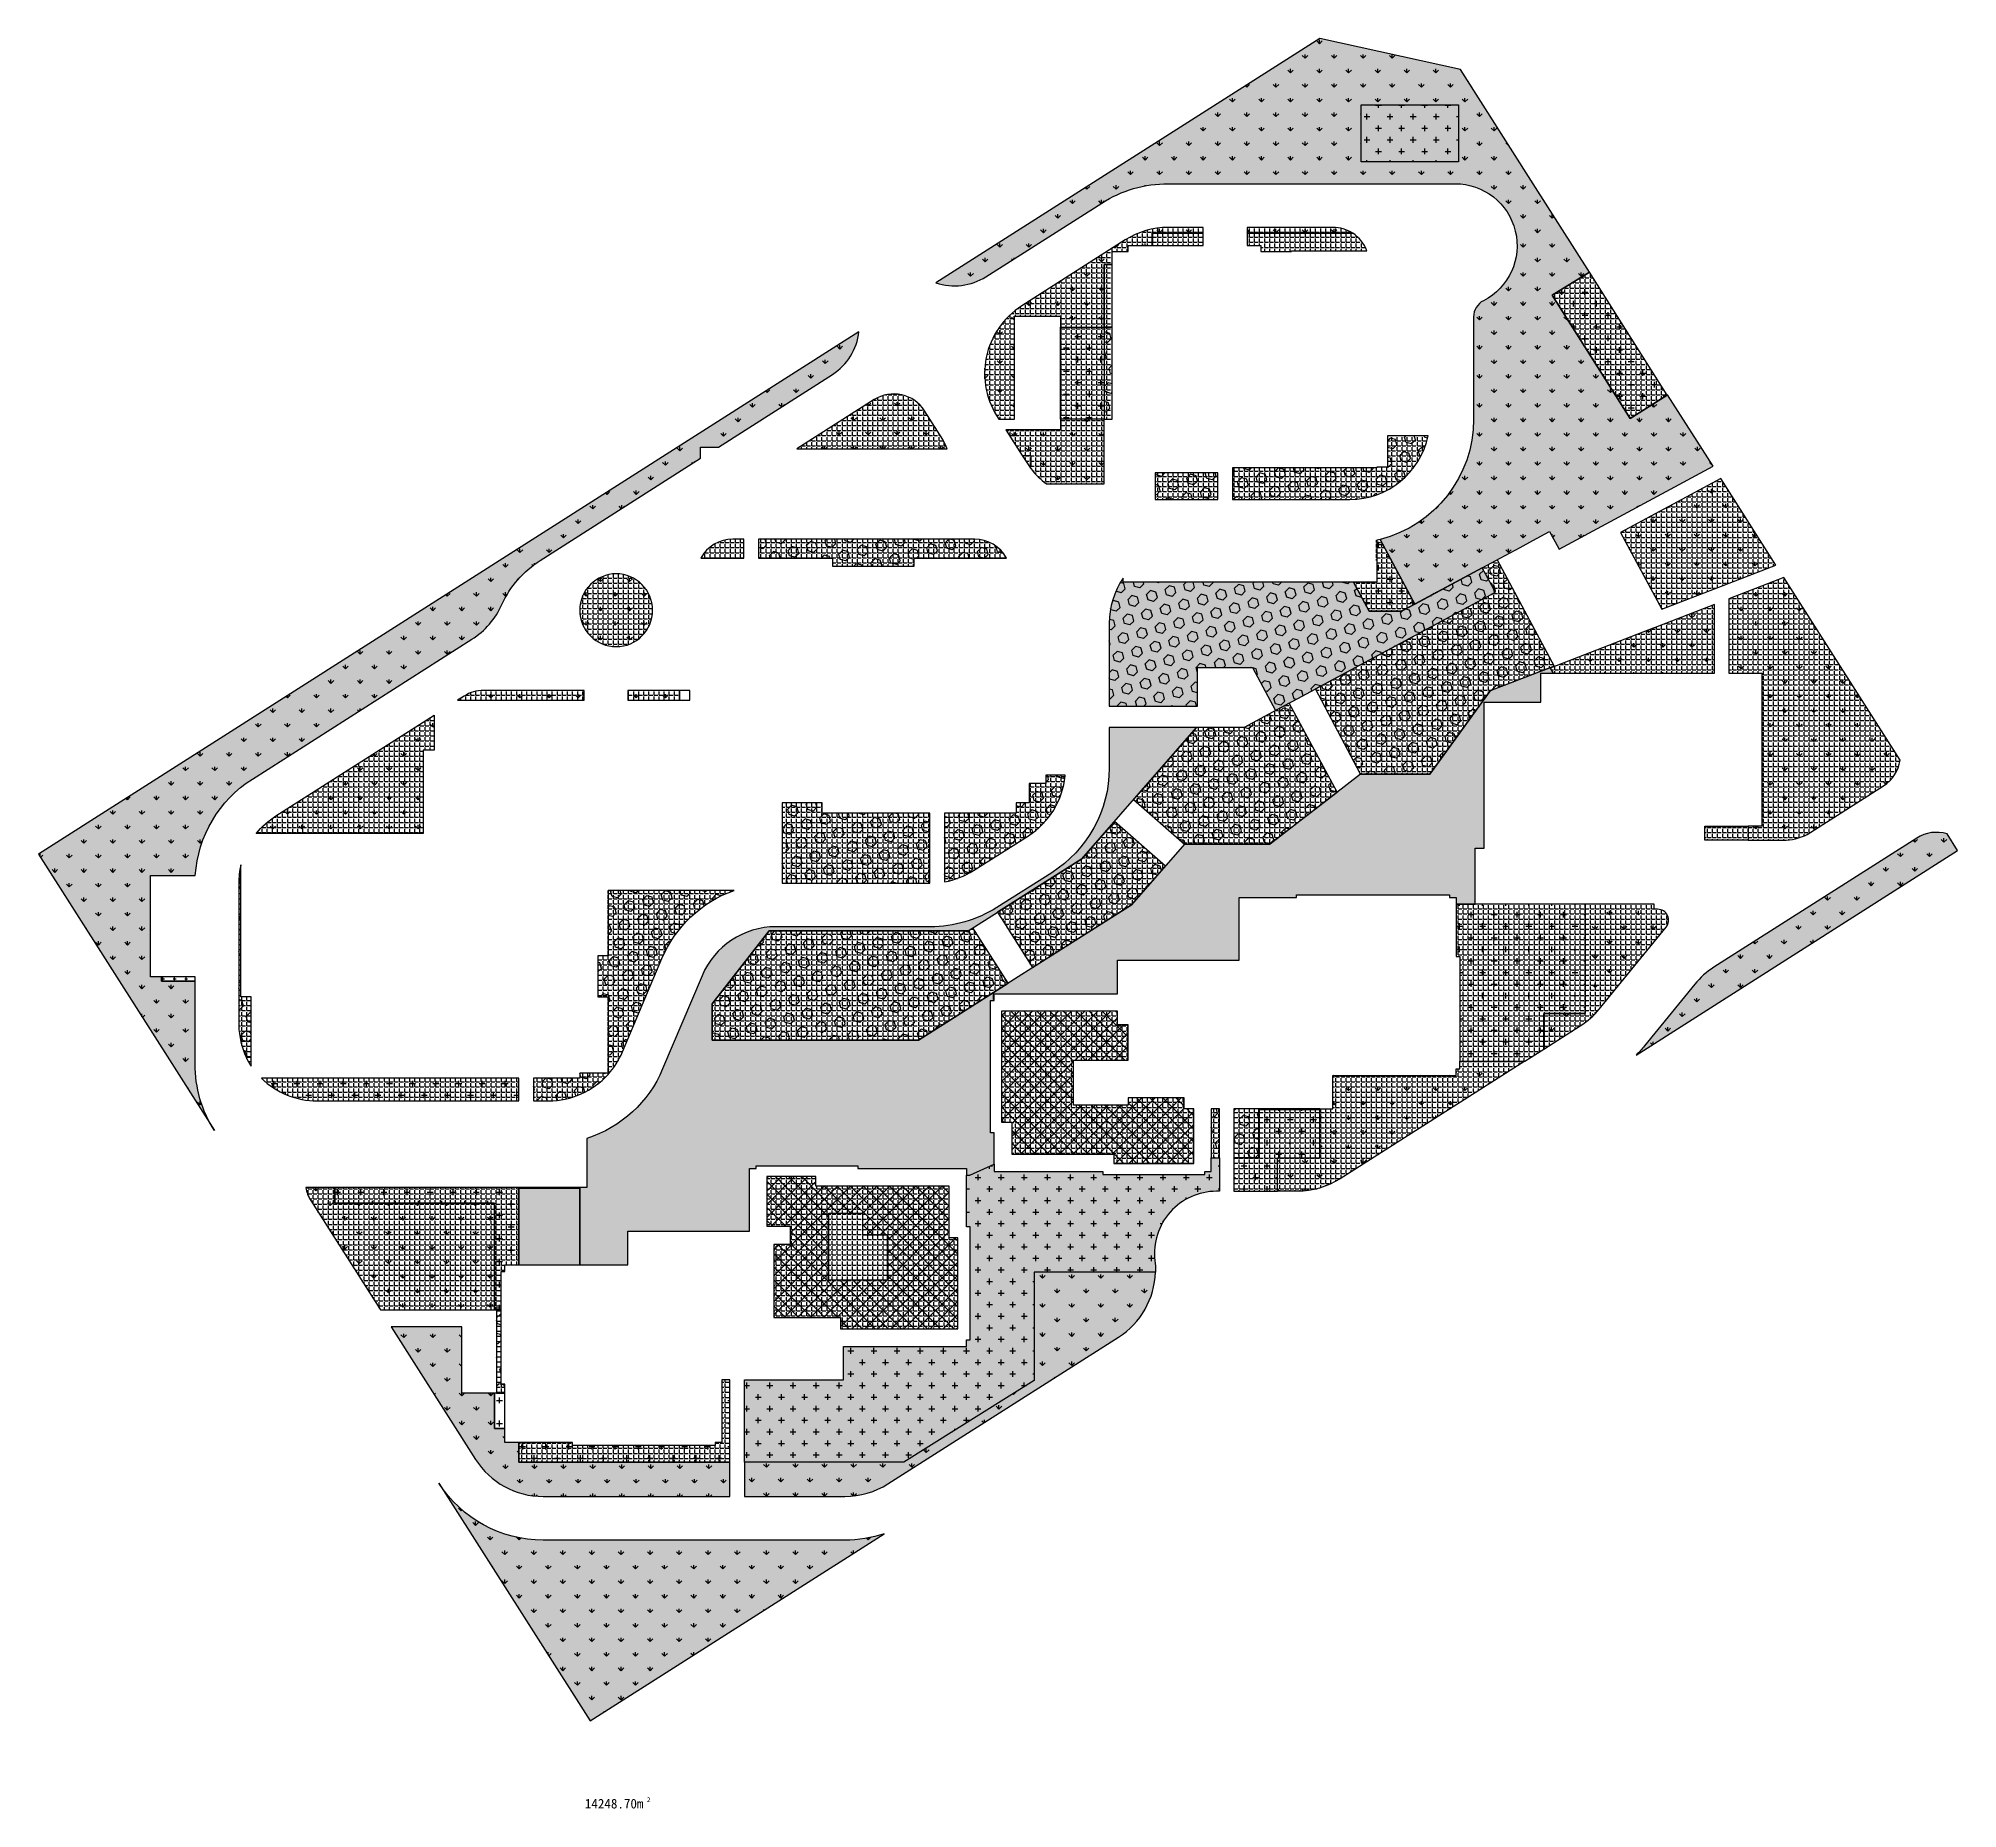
# Model space of a CAD drawing. Extents: x 1977 to 1034874806, y 3985 to 587211952.
# Drawn here: x 515121404 to 515384851, y 292934964 to 293177961 of the extents above; entities that cross this region are included whole.
import ezdxf

# ---------------------------------------------------------------- set-up
doc = ezdxf.new("R2010")
doc.units = 0
doc.header["$LTSCALE"] = 10
doc.header["$MEASUREMENT"] = 0
for name, color, linetype in [('M-绿化 填充 0.2屋顶', 97, 'Continuous'), ('M-绿化 填充 0.2覆土', 97, 'Continuous'), ('M-绿化 填充 3m覆土109', 90, 'Continuous'), ('M-绿化 填充 实土109', 126, 'Continuous'), ('M-绿化 首层轮廓', 197, 'Continuous'), ('PUB_TEXT', 7, 'Continuous'), ('SPACE_HATCH', 8, 'Continuous')]:
    doc.layers.add(name, color=color, linetype=linetype)
doc.styles.add('_TCH_SPACE', font='simhei.ttf', dxfattribs={"height": 5})
pattern_1 = [(90, (515606584.6, 293019576.9), (-1995.591, 1995.591), [529.161, -3462.02]), (45, (515606584.6, 293019576.9), (-1995.592, 1995.592), [529.161, -2293.032]), (135, (515606584.6, 293019576.9), (-1995.592, -1995.592), [529.161, -2293.032])]
pattern_2 = [(45, (515606584.6, 293019576.9), (-933.2554, 933.2554), [762, -1524]), (165, (515606584.6, 293019576.9), (-341.595, -1274.8505), [762, -1524]), (105, (515607123.4, 293020115.7), (-1274.8505, -341.595), [762, -1524])]
pattern_3 = [(90, (515339072, 293099569.4), (-1995.591, 1995.591), [529.16, -3462.02]), (45, (515339072, 293099569.4), (-1995.592, 1995.592), [529.16, -2293.032]), (135, (515339072, 293099569.4), (-1995.592, -1995.592), [529.16, -2293.032])]
pattern_4 = [(0, (515121404.1, 292947000), (1587.5, 1587.5), [793.75, -2381.25]), (90, (515121801, 292946603.2), (-1587.5, 1587.5), [793.75, -2381.25])]
pattern_5 = [(0, (515606584.6, 293019576.9), (1587.5, 1587.5), [793.75, -2381.25]), (90, (515606981.5, 293019180), (-1587.5, 1587.5), [793.75, -2381.25])]
pattern_6 = [(0, (0, 0), (0, 698.5), [508, -190.5]), (90, (0, 0), (-698.5, 4e-14), [508, -190.5])]

msp = doc.modelspace()

# ---------------------------------------------------------------- texts
at = {"layer": 'PUB_TEXT', "style": '_TCH_SPACE'}
for s, height, p in [('14248.70m', 1314.346, (515196414.687, 292934985.759)), ('2', 657.173, (515204921.016, 292935860.759))]:
    msp.add_text(s, height=height, dxfattribs=at).set_placement(p)

# ---------------------------------------------------------------- hatches: boundary and pattern name
at = {"layer": 'M-绿化 填充 0.2屋顶'}
h = msp.add_hatch(dxfattribs=at)
h.set_pattern_fill('ANSI37', color=256, scale=800)
h.set_pattern_definition([(45, (515606584.6, 293019576.9), (-898.0256, 898.0256), []), (135, (515606584.6, 293019576.9), (-898.0256, -898.0256), [])])
h.paths.add_polyline_path([(515271010.212, 293042564.55), (515269510.213, 293042564.55), (515269510.213, 293044413.55), (515253610.213, 293044413.55), (515253610.213, 293029214.55), (515255010.213, 293029214.55), (515255010.213, 293024814.55), (515269010.213, 293024814.55), (515269010.213, 293023514.55), (515280010.213, 293023514.55), (515280010.213, 293031014.544), (515278660.216, 293031014.541), (515278660.216, 293032514.55), (515271010.213, 293032514.55), (515271010.213, 293031514.645), (515263510.115, 293031514.645), (515263510.115, 293037714.645), (515271010.213, 293037714.645)])
h = msp.add_hatch(dxfattribs=at)
h.set_pattern_fill('ANSI37', color=256, scale=800)
h.set_pattern_definition([(45, (-1308786.9, -1214990.2), (-898.025612, 898.025612), []), (135, (-1308786.9, -1214990.2), (-898.025612, -898.025612), [])])
h.paths.add_polyline_path([(515229910.115, 293016714.644), (515234510.127, 293016714.644), (515234510.127, 293013714.647), (515237910.144, 293013714.647), (515237910.144, 293007514.645), (515229910.115, 293007514.645), (515229910.115, 293014914.644)], flags=16)
h.paths.add_polyline_path([(515221410.048, 293014906.443), (515224616.964, 293014906.443), (515224616.964, 293012414.644), (515222360.132, 293012414.464), (515222360.132, 293002365.192), (515231509.993, 293002365.081), (515231509.994, 293000814.462), (515247610.049, 293000814.468), (515247610.049, 293013314.467), (515246410.049, 293013314.467), (515246410.049, 293020414.467), (515228110.036, 293020414.662), (515228110.05, 293021714.539), (515221410.048, 293021714.539)])
at = {"layer": 'M-绿化 填充 0.2覆土'}
h = msp.add_hatch(dxfattribs=at)
h.set_pattern_fill('HEX', color=256, scale=800, angle=45)
h.set_pattern_definition([(45, (515601337, 293019576.9), (-933.2554, 933.2554), [762, -1524]), (165, (515601337, 293019576.9), (-341.595, -1274.8505), [762, -1524]), (105, (515601875.8, 293020115.7), (-1274.8505, -341.595), [762, -1524])])
h.paths.add_polyline_path([(515267710.21, 293138314.548), (515267710.127, 293125714.548), (515268810.21, 293125714.548), (515268810.294, 293138314.548)])
h = msp.add_hatch(dxfattribs=at)
h.set_pattern_fill('HEX', color=256, scale=800, angle=45)
h.set_pattern_definition(pattern_2)
edge = h.paths.add_edge_path()
edge.add_line((515305110.127, 293119114.644), (515305110.127, 293119014.548))
edge.add_line((515305110.127, 293119014.548), (515285310.127, 293119014.548))
edge.add_line((515285310.127, 293119014.548), (515285310.127, 293114664.644))
edge.add_line((515285310.127, 293114664.644), (515301410.127, 293114664.644))
edge.add_arc((515301408.565, 293125666.565), 11001.922, 270.00813165, 348.18897665)
edge.add_line((515312177.555, 293123414.644), (515306610.21, 293123414.644))
edge.add_line((515306610.21, 293123414.644), (515306610.21, 293119114.644))
edge.add_line((515306610.21, 293119114.644), (515305110.127, 293119114.644))
h = msp.add_hatch(dxfattribs=at)
h.set_pattern_fill('HEX', color=256, scale=800, angle=45)
h.set_pattern_definition(pattern_2)
h.paths.add_polyline_path([(515274710.127, 293118314.644), (515274710.127, 293114664.644), (515283310.127, 293114664.644), (515283310.127, 293118314.644)])
h = msp.add_hatch(dxfattribs=at)
h.set_pattern_fill('HEX', color=256, scale=800, angle=45)
h.set_pattern_definition(pattern_2)
h.paths.add_polyline_path([(515220248.153, 293109214.644), (515220248.153, 293106614.548), (515230410.21, 293106614.548), (515230410.209, 293105514.629), (515241610.209, 293105514.629), (515241610.21, 293106614.548), (515254296.511, 293106614.548, 0.2741124502), (515249910.116, 293109214.644)])
h = msp.add_hatch(dxfattribs=at)
h.set_pattern_fill('HEX', color=256, scale=800, angle=45)
h.set_pattern_definition(pattern_2)
h.paths.add_polyline_path([(515320685.8, 293088388.2), (515329479.658, 293091794.444), (515321626.276, 293106378.089), (515319598.198, 293105285.957), (515321399.893, 293101940.229), (515296725.635, 293088652.99), (515302890.861, 293076964.644), (515312424.293, 293076964.547)])
h = msp.add_hatch(dxfattribs=at)
h.set_pattern_fill('HEX', color=256, scale=800, angle=45)
h.set_pattern_definition([(45, (515299411.3, 293078964.6), (-933.255, 933.255), [762, -1524]), (165, (515299411.3, 293078964.6), (-341.595, -1274.85), [762, -1524]), (105, (515299950.2, 293079503.5), (-1274.85, -341.595), [762, -1524])])
h.paths.add_polyline_path([(515270310.21, 293103862.856), (515270310.21, 293103314.457), (515301922.982, 293103314.644), (515304077.009, 293099314.638), (515308500.074, 293099315.684), (515319598.198, 293105285.957), (515321399.893, 293101940.229), (515291237.245, 293085697.459), (515288050.487, 293091614.548), (515280510.194, 293091614.548), (515280509.973, 293086304.739), (515268397.667, 293086304.751), (515268397.681, 293096315.684), (515268397.683, 293097664.663, -0.1507728868)])
h = msp.add_hatch(dxfattribs=at)
h.set_pattern_fill('HEX', color=256, scale=800, angle=45)
h.set_pattern_definition(pattern_2)
edge = h.paths.add_edge_path()
edge.add_line((515328915.494, 293091575.918), (515320686.125, 293088388.326))
edge.add_line((515320686.125, 293088388.326), (515312424.059, 293076964.547))
edge.add_line((515312424.059, 293076964.547), (515302890.86, 293076964.644))
edge.add_line((515302890.86, 293076964.644), (515290492.269, 293067364.548))
edge.add_line((515290492.269, 293067364.548), (515278740.798, 293067364.644))
edge.add_line((515278740.798, 293067364.644), (515271463.462, 293059017.935))
edge.add_line((515271463.462, 293059017.935), (515242194.798, 293040464.548))
edge.add_line((515242194.798, 293040464.548), (515213914.372, 293040464.644))
edge.add_line((515213914.372, 293040464.644), (515213914.455, 293045433.41))
edge.add_line((515213914.455, 293045433.41), (515221731.828, 293055464.548))
edge.add_line((515221731.828, 293055464.548), (515249048.021, 293055464.548))
edge.add_line((515249048.021, 293055464.548), (515264649.155, 293065354.096))
edge.add_line((515264649.155, 293065354.096), (515280353.28, 293083364.548))
edge.add_line((515280353.28, 293083364.548), (515268397.668, 293083364.559))
edge.add_line((515268397.668, 293083364.559), (515268397.662, 293077795.472))
edge.add_arc((515251397.17, 293077795.489), 17000.492, 302.37149879, 359.9999427, ccw=False)
edge.add_line((515260499.348, 293063436.969), (515252957.812, 293058656.394))
edge.add_arc((515243856.127, 293073014.644), 17000, 270.00000036, 302.37058324, ccw=False)
edge.add_line((515243856.127, 293056014.644), (515222643.058, 293056014.644))
edge.add_arc((515222643.058, 293045014.644), 11000, 90, 157.07003064)
edge.add_line((515212512.258, 293049300.307), (515207093.645, 293036491.346))
edge.add_arc((515191436.955, 293043114.644), 17000, 288.07077106, 337.07003064, ccw=False)
edge.add_line((515196710.21, 293026953.184), (515196710.21, 293020214.644))
edge.add_line((515196710.21, 293020214.644), (515187360.209, 293020214.644))
edge.add_line((515187360.209, 293020214.644), (515187360.206, 293009614.644))
edge.add_line((515187360.206, 293009614.644), (515202310.127, 293009614.644))
edge.add_line((515202310.127, 293009614.644), (515202310.127, 293014214.644))
edge.add_line((515202310.127, 293014214.644), (515219010.13, 293014214.644))
edge.add_line((515219010.13, 293014214.644), (515219010.127, 293022814.644))
edge.add_line((515219010.127, 293022814.644), (515219910.142, 293022814.644))
edge.add_line((515219910.142, 293022814.644), (515219910.084, 293023212.799))
edge.add_line((515219910.084, 293023212.799), (515233910.132, 293023214.821))
edge.add_line((515233910.132, 293023214.821), (515233910.127, 293022814.643))
edge.add_line((515233910.127, 293022814.643), (515248810.127, 293022814.644))
edge.add_line((515248810.127, 293022814.644), (515248810.127, 293021929.548))
edge.add_line((515248810.127, 293021929.548), (515249240.798, 293021929.547))
edge.add_line((515249240.798, 293021929.547), (515252610.21, 293023436.916))
edge.add_line((515252610.21, 293023436.916), (515252610.21, 293027714.55))
edge.add_line((515252610.21, 293027714.55), (515252110.213, 293027714.55))
edge.add_line((515252110.213, 293027714.55), (515252110.213, 293045913.55))
edge.add_line((515252110.213, 293045913.55), (515252610.21, 293045913.55))
edge.add_line((515252610.21, 293045913.55), (515252610.21, 293046814.548))
edge.add_line((515252610.21, 293046814.548), (515269510.21, 293046814.548))
edge.add_line((515269510.21, 293046814.548), (515269510.21, 293051414.548))
edge.add_line((515269510.21, 293051414.548), (515286210.21, 293051414.548))
edge.add_line((515286210.21, 293051414.548), (515286210.21, 293060014.548))
edge.add_line((515286210.21, 293060014.548), (515294110.213, 293060014.548))
edge.add_line((515294110.213, 293060014.548), (515294110.213, 293060414.37))
edge.add_line((515294110.213, 293060414.37), (515315110.209, 293060414.553))
edge.add_line((515315110.209, 293060414.553), (515315110.213, 293060014.548))
edge.add_line((515315110.213, 293060014.548), (515316010.21, 293060014.548))
edge.add_line((515316010.21, 293060014.548), (515316010.21, 293059114.641))
edge.add_line((515316010.21, 293059114.641), (515318610.127, 293059114.641))
edge.add_line((515318610.127, 293059114.641), (515318610.127, 293066814.644))
edge.add_line((515318610.127, 293066814.644), (515319860.21, 293066814.644))
edge.add_line((515319860.21, 293066814.644), (515319860.21, 293086864.548))
edge.add_line((515319860.21, 293086864.548), (515327657.075, 293086864.548))
edge.add_line((515327657.075, 293086864.548), (515327657.075, 293090814.548))
edge.add_line((515327657.075, 293090814.548), (515329325.497, 293090814.548))
edge.add_line((515329325.497, 293090814.548), (515328915.494, 293091575.918))
h = msp.add_hatch(dxfattribs=at)
h.set_pattern_fill('HEX', color=256, scale=800, angle=45)
h.set_pattern_definition(pattern_2)
h.paths.add_polyline_path([(515278741.225, 293067364.644), (515290417.905, 293067364.548), (515299677.151, 293074476.256), (515293095.571, 293086698.178), (515286904.768, 293083364.535), (515280353.28, 293083364.548), (515271731.361, 293073476.623)])
h = msp.add_hatch(dxfattribs=at)
h.set_pattern_fill('HEX', color=256, scale=800, angle=45)
h.set_pattern_definition(pattern_2)
h.paths.add_polyline_path([(515245787.729, 293062185.083), (515245787.729, 293071614.548), (515255610.211, 293071614.548), (515255610.211, 293073014.644), (515257410.21, 293073014.644), (515257410.21, 293075664.548), (515259710.21, 293075664.548), (515259710.21, 293076814.64), (515262350.721, 293076814.64), (515262346.135, 293076727.136, -0.2309240994), (515257294.564, 293068509.392), (515249748.23, 293063725.772, -0.0972922402)])
h = msp.add_hatch(dxfattribs=at)
h.set_pattern_fill('HEX', color=256, scale=800, angle=45)
h.set_pattern_definition(pattern_2)
h.paths.add_polyline_path([(515243788.118, 293071614.548), (515229010.21, 293071614.5), (515229010.21, 293073014.596), (515223510.21, 293073014.644), (515223510.21, 293062014.644), (515243787.723, 293062014.644)])
h = msp.add_hatch(dxfattribs=at)
h.set_pattern_fill('HEX', color=256, scale=800, angle=45)
h.set_pattern_definition([(45, (515255826.8, 293053185.5), (-933.255, 933.255), [762, -1524]), (165, (515255826.8, 293053185.5), (-341.595, -1274.85), [762, -1524]), (105, (515256365.6, 293053724.4), (-1274.85, -341.595), [762, -1524])])
h.paths.add_polyline_path([(515257875.955, 293050404.823), (515271463.088, 293059017.698), (515276112.244, 293064349.791), (515269102.672, 293070461.662), (515264649.595, 293065354.524), (515253057.416, 293058006.249)])
h = msp.add_hatch(dxfattribs=at)
h.set_pattern_fill('HEX', color=256, scale=800, angle=45)
h.set_pattern_definition([(45, (515138310.2, 293048864.5), (-933.255, 933.255), [762, -1524]), (165, (515138310.2, 293048864.5), (-341.595, -1274.85), [762, -1524]), (105, (515138849, 293049403.4), (-1274.85, -341.595), [762, -1524])])
edge = h.paths.add_edge_path()
edge.add_arc((515159910.127, 293061954.643), 11000, 166.58611324, 180)
edge.add_line((515148910.127, 293061954.643), (515148909.847, 293042464.691))
edge.add_arc((515159965.257, 293042775.91), 11059.79, 181.61249867, 204.92738689)
edge.add_line((515149935.768, 293038114.548), (515150610.21, 293038114.548))
edge.add_line((515150610.21, 293038114.548), (515150610.21, 293046414.548))
edge.add_line((515150610.21, 293046414.548), (515149210.21, 293046414.548))
edge.add_line((515149210.21, 293046414.548), (515149210.21, 293064506.463))
edge = h.paths.add_edge_path()
edge.add_line((515150610.21, 293038114.548), (515150272.989, 293038114.548))
edge.add_line((515150272.989, 293038114.548), (515149935.768, 293038114.548))
edge.add_arc((515154903.527, 293040014.906), 5318.834, 200.93377198, 216.17758504)
edge.add_line((515150610.21, 293036875.252), (515150610.21, 293038114.548))
h = msp.add_hatch(dxfattribs=at)
h.set_pattern_fill('HEX', color=256, scale=800, angle=45)
h.set_pattern_definition(pattern_2)
edge = h.paths.add_edge_path()
edge.add_line((515216898.228, 293061014.548), (515199610.21, 293061014.548))
edge.add_line((515199610.21, 293061014.548), (515199610.21, 293052014.548))
edge.add_line((515199610.21, 293052014.548), (515198218.153, 293052014.548))
edge.add_line((515198218.153, 293052014.548), (515198218.153, 293046414.548))
edge.add_line((515198218.153, 293046414.548), (515199610.21, 293046414.548))
edge.add_line((515199610.21, 293046414.548), (515199610.21, 293035752.722))
edge.add_arc((515191436.955, 293043114.644), 11000, 317.98958911, 337.07003064)
edge.add_line((515201567.754, 293038828.981), (515206986.368, 293051637.941))
edge.add_arc((515222643.057, 293045014.644), 17000, 109.75087974, 157.07003045, ccw=False)
h = msp.add_hatch(dxfattribs=at)
h.set_pattern_fill('HEX', color=256, scale=800, angle=45)
h.set_pattern_definition(pattern_2)
h.paths.add_polyline_path([(515249678.953, 293055864.644), (515249047.938, 293055464.644), (515221731.988, 293055464.644), (515213914.372, 293045433.303), (515213914.372, 293040464.644), (515242195.064, 293040464.644), (515252469.984, 293046977.97), (515254539.129, 293048289.612)])
h = msp.add_hatch(dxfattribs=at)
h.set_pattern_fill('HEX', color=256, scale=800, angle=45)
h.set_pattern_definition(pattern_2)
edge = h.paths.add_edge_path()
edge.add_line((515199610.21, 293035752.722), (515199610.21, 293035914.548))
edge.add_line((515199610.21, 293035914.548), (515195710.21, 293035914.548))
edge.add_line((515195710.21, 293035914.548), (515195710.21, 293035214.548))
edge.add_line((515195710.21, 293035214.548), (515189360.21, 293035214.548))
edge.add_line((515189360.21, 293035214.548), (515189360.21, 293032114.655))
edge.add_line((515189360.21, 293032114.655), (515191436.955, 293032114.644))
edge.add_arc((515191436.955, 293043114.644), 11000, 270, 317.98958911)
h = msp.add_hatch(dxfattribs=at)
h.set_pattern_fill('HEX', color=256, scale=800, angle=45)
h.set_pattern_definition(pattern_2)
h.paths.add_polyline_path([(515285510.127, 293024314.644), (515288910.127, 293024314.644), (515288910.127, 293030914.644), (515297310.127, 293030914.644), (515297310.127, 293031014.548), (515287859.948, 293031014.548), (515285510.127, 293031014.548)])
h.paths.add_polyline_path([(515283510.127, 293031014.548), (515282410.21, 293031014.548), (515282410.21, 293024314.644), (515283510.127, 293024314.644)])
h = msp.add_hatch(dxfattribs=at)
h.set_pattern_fill('HEX', color=256, scale=800, angle=45)
h.set_pattern_definition(pattern_2)
h.paths.add_polyline_path([(515184910.127, 293003414.61), (515184310.129, 293003414.61), (515184310.129, 292992014.644), (515185410.127, 292992014.644), (515185410.127, 292993214.537), (515184910.127, 292993214.537)])
at = {"layer": 'M-绿化 填充 3m覆土109'}
h = msp.add_hatch(dxfattribs=at)
h.set_pattern_fill('CROSS', color=256, scale=1000)
h.set_pattern_definition(pattern_5)
h.paths.add_polyline_path([(515302966.734, 293168827.105), (515302966.734, 293161014.644), (515316341.417, 293161014.644), (515316341.417, 293168827.105)])
h = msp.add_hatch(dxfattribs=at)
h.set_pattern_fill('CROSS', color=256, scale=1000)
h.set_pattern_definition([(0, (-1448750.9, -325289), (1587.5, 1587.5), [793.75, -2381.25]), (90, (-1448354, -325685.8), (-1587.5, 1587.5), [793.75, -2381.25])])
h.paths.add_polyline_path([(515339880.464, 293125786.143), (515344965.821, 293128970.466), (515334302.28, 293145890.54), (515329216.924, 293142706.217)])
h = msp.add_hatch(dxfattribs=at)
h.set_pattern_fill('CROSS', color=256, scale=1000)
h.set_pattern_definition(pattern_5)
h.paths.add_polyline_path([(515261710.21, 293138314.548), (515267710.127, 293138314.548), (515267710.127, 293125714.548), (515261710.21, 293125714.548)])
h = msp.add_hatch(dxfattribs=at)
h.set_pattern_fill('CROSS', color=256, scale=1000)
h.set_pattern_definition(pattern_5)
h.paths.add_polyline_path([(515305110.21, 293103314.644), (515301922.982, 293103314.644), (515304077.009, 293099314.638), (515308500.074, 293099315.684), (515310356.165, 293100309.065), (515305577.33, 293109183.308), (515305110.21, 293109072.194)])
h = msp.add_hatch(dxfattribs=at)
h.set_pattern_fill('CROSS', color=256, scale=1000)
h.set_pattern_definition(pattern_5)
h.paths.add_polyline_path([(515333710.127, 293059114.644), (515316010.21, 293059114.641), (515316010.21, 293051914.55), (515316510.213, 293051914.55), (515316510.213, 293040164.62), (515316510.213, 293037564.548), (515325455.863, 293037564.548), (515328060.787, 293039222.76), (515328060.787, 293044114.547), (515333710.127, 293044114.644)])
h = msp.add_hatch(dxfattribs=at)
h.set_pattern_fill('CROSS', color=256, scale=500)
h.set_pattern_definition([(0, (515138310.2, 293048864.55), (793.75, 793.75), [396.88, -1190.62]), (90, (515138508.65, 293048666.1), (-793.75, 793.75), [396.88, -1190.62])])
h.paths.add_polyline_path([(515138310.21, 293048564.548), (515142910.127, 293048564.548), (515142910.127, 293049164.548), (515138310.21, 293049164.548)])
h = msp.add_hatch(dxfattribs=at)
h.set_pattern_fill('CROSS', color=256, scale=1000)
h.set_pattern_definition([(0, (515339072, 293099569.4), (1587.5, 1587.5), [793.75, -2381.25]), (90, (515339468.9, 293099172.6), (-1587.5, 1587.5), [793.75, -2381.25])])
edge = h.paths.add_edge_path()
edge.add_line((515168810.21, 293035214.683), (515152024.473, 293035214.639))
edge.add_arc((515159678.879, 293043114.644), 11000, 225.90460615, 269.99999982)
edge.add_line((515159678.879, 293032114.644), (515187360.163, 293032114.731))
edge.add_line((515187360.163, 293032114.731), (515187360.258, 293035214.548))
edge.add_line((515187360.258, 293035214.548), (515168810.21, 293035214.548))
edge.add_line((515168810.21, 293035214.548), (515168810.21, 293035214.683))
h = msp.add_hatch(dxfattribs=at)
h.set_pattern_fill('CROSS', color=256, scale=1000)
h.set_pattern_definition(pattern_4)
h.paths.add_polyline_path([(515297310.127, 293024314.644), (515297310.21, 293030914.547), (515288910.127, 293030914.644), (515288910.127, 293024314.644), (515285510.127, 293024314.644), (515285510.127, 293019704.79), (515291510.127, 293019704.79), (515291510.127, 293024314.644)])
h = msp.add_hatch(dxfattribs=at)
h.set_pattern_fill('CROSS', color=256, scale=1000)
h.set_pattern_definition(pattern_4)
edge = h.paths.add_edge_path()
edge.add_line((515248810.127, 293014814.821), (515249310.127, 293014814.821))
edge.add_line((515249310.127, 293014814.821), (515249310.127, 292999314.644))
edge.add_line((515249310.127, 292999314.644), (515248810.127, 292999314.644))
edge.add_line((515248810.127, 292999314.644), (515248810.127, 292998414.644))
edge.add_line((515248810.127, 292998414.644), (515231910.127, 292998414.644))
edge.add_line((515231910.127, 292998414.644), (515231910.127, 292993814.644))
edge.add_line((515231910.127, 292993814.644), (515220861.527, 292993814.644))
edge.add_line((515220861.527, 292993814.644), (515220659.949, 292993814.644))
edge.add_line((515220659.949, 292993814.644), (515218310.127, 292993814.644))
edge.add_line((515218310.127, 292993814.644), (515218310.127, 292982514.644))
edge.add_line((515218310.127, 292982514.644), (515240186.38, 292982514.644))
edge.add_line((515240186.38, 292982514.644), (515258110.127, 292993714.644))
edge.add_line((515258110.127, 292993714.644), (515258110.127, 293008614.644))
edge.add_line((515258110.127, 293008614.644), (515274741.163, 293008614.644))
edge.add_arc((515263746.306, 293008950.96), 11000, 358.24795576, 366.6371476)
edge.add_arc((515283115.618, 293011204.79), 8500, 90, 186.63713311, ccw=False)
edge.add_line((515283115.618, 293019704.79), (515283510.127, 293019704.79))
edge.add_line((515283510.127, 293019704.79), (515283510.127, 293024314.644))
edge.add_line((515283510.127, 293024314.644), (515282410.211, 293024314.644))
edge.add_line((515282410.211, 293024314.644), (515282410.21, 293022414.548))
edge.add_line((515282410.21, 293022414.548), (515281510.213, 293022414.548))
edge.add_line((515281510.213, 293022414.548), (515281510.213, 293022014.55))
edge.add_line((515281510.213, 293022014.55), (515267510.213, 293022014.55))
edge.add_line((515267510.213, 293022014.55), (515267510.213, 293022414.548))
edge.add_line((515267510.213, 293022414.548), (515252610.21, 293022414.548))
edge.add_line((515252610.21, 293022414.548), (515252610.21, 293023436.916))
edge.add_line((515252610.21, 293023436.916), (515249240.798, 293021929.547))
edge.add_line((515249240.798, 293021929.547), (515248810.127, 293021929.547))
edge.add_line((515248810.127, 293021929.547), (515248810.127, 293014814.821))
h = msp.add_hatch(dxfattribs=at)
h.set_pattern_fill('CROSS', color=256, scale=1000)
h.set_pattern_definition(pattern_5)
h.paths.add_polyline_path([(515184910.127, 293003414.577), (515184910.127, 293008714.644), (515185410.127, 293008714.644), (515185410.127, 293009614.644), (515187360.206, 293009614.644), (515187360.21, 293020214.644), (515162110.127, 293020214.644), (515162110.21, 293018064.548), (515184010.21, 293018064.548), (515184010.21, 293003414.514)])
h = msp.add_hatch(dxfattribs=at)
h.set_pattern_fill('CROSS', color=256, scale=1000)
h.set_pattern_definition(pattern_5)
h.paths.add_polyline_path([(515194710.127, 292984814.644), (515194710.127, 292985214.644), (515187360.125, 292985214.644), (515187360.125, 292982514.644), (515216310.127, 292982514.644), (515216310.127, 292993964.644), (515215210.127, 292993939.644), (515215210.127, 292985214.644), (515215117.135, 292985214.644), (515214310.127, 292985214.644), (515214310.127, 292984814.644)])
h = msp.add_hatch(dxfattribs=at)
h.set_pattern_fill('CROSS', color=256, scale=1000)
h.set_pattern_definition(pattern_5)
h.paths.add_polyline_path([(515185410.127, 292992014.644), (515184310.129, 292992014.644), (515184310.129, 292992014.641), (515184010.127, 292992014.644), (515184010.127, 292987114.644), (515185410.127, 292987114.644)])
at = {"layer": 'M-绿化 填充 实土109'}
h = msp.add_hatch(dxfattribs=at)
h.set_pattern_fill('GRASS', color=256, scale=1000)
h.set_pattern_definition(pattern_1)
h.paths.add_polyline_path([(515329216.924, 293142706.217), (515334302.28, 293145890.54), (515326584.371, 293158014.644), (515316619.145, 293173669.068), (515297291.145, 293177961.068), (515244599.156, 293144419.044, 0.2277627445), (515251479.124, 293145241.574), (515267367.438, 293155355.563, -0.1426750791), (515276496.405, 293158014.644), (515304625.89, 293158014.644), (515315876.626, 293158014.644, -0.786697984), (515319766.149, 293141956.76, 0.2809377671), (515318410.127, 293139733.853), (515318410.127, 293125664.649, -0.343402932), (515305577.33, 293109183.308), (515305910.127, 293108565.309), (515310353.604, 293100313.821), (515319595.612, 293105290.699), (515322039.853, 293106606.938), (515324794.152, 293108090.145), (515326555.355, 293109038.564), (515328835.483, 293110260.58), (515330136.962, 293107843.748), (515351275.612, 293119227.046), (515345042.588, 293129018.536), (515339880.464, 293125786.143)])
h.paths.add_polyline_path([(515316341.417, 293161014.644), (515302966.734, 293161014.644), (515302966.734, 293168827.105), (515316341.417, 293168827.105)], flags=16)
h = msp.add_hatch(dxfattribs=at)
h.set_pattern_fill('GRASS', color=256, scale=1000)
h.set_pattern_definition(pattern_1)
h.paths.add_polyline_path([(515267710.127, 293146914.644), (515268810.21, 293146914.644), (515268810.21, 293148714.548), (515271010.127, 293148714.548), (515271010.127, 293149514.548), (515274310.127, 293149514.548), (515274310.127, 293151214.548), (515281310.127, 293151214.548), (515281310.127, 293152014.644), (515276496.405, 293152014.644, 0.1426750811), (515270589.427, 293150294.062), (515256390.238, 293141255.316, 0.4249399695), (515253243.381, 293125714.547), (515255410.21, 293125714.548), (515255410.21, 293139814.548), (515261710.21, 293139814.548), (515261710.21, 293138314.548), (515267710.127, 293138314.548)])
h = msp.add_hatch(dxfattribs=at)
h.set_pattern_fill('GRASS', color=256, scale=1000)
h.set_pattern_definition(pattern_1)
edge = h.paths.add_edge_path()
edge.add_line((515287310.127, 293151214.548), (515301823.207, 293151214.548))
edge.add_arc((515299110.127, 293147014.644), 5000, 57.13809191, 90.00000001)
edge.add_line((515299110.127, 293152014.644), (515287310.127, 293152014.644))
edge.add_line((515287310.127, 293152014.644), (515287310.127, 293151214.548))
h = msp.add_hatch(dxfattribs=at)
h.set_pattern_fill('GRASS', color=256, scale=1000)
h.set_pattern_definition(pattern_1)
h.paths.add_polyline_path([(515121404.145, 293065997.068), (515145569.238, 293028035.81, -0.1426759371), (515142910.127, 293037164.825), (515142910.127, 293048564.548), (515138310.21, 293048564.548), (515138310.21, 293049164.548), (515136810.21, 293049164.548), (515136810.21, 293063064.548), (515142946.397, 293063064.548, -0.2390501894), (515150781.16, 293076295.562), (515180907.23, 293095472.848, 0.1461276573), (515185028.383, 293100231.583, -0.1461276517), (515190273.486, 293106288.156), (515212310.21, 293120316.025), (515212310.21, 293121869.555), (515214750.688, 293121869.555), (515230387.31, 293131823.325, 0.2274362349), (515234040.09, 293137700.713)])
h = msp.add_hatch(dxfattribs=at)
h.set_pattern_fill('GRASS', color=256, scale=1000)
h.set_pattern_definition(pattern_3)
h.paths.add_polyline_path([(515246135.24, 293121609.555, 0.0251749102), (515245551.713, 293122899.508), (515243043.266, 293126840.089, 0.4142135688), (515236140.359, 293128373.016), (515225515.472, 293121609.555)])
h = msp.add_hatch(dxfattribs=at)
h.set_pattern_fill('GRASS', color=256, scale=1000)
h.set_pattern_definition(pattern_1)
h.paths.add_polyline_path([(515267710.127, 293125714.548), (515261710.21, 293125714.548), (515261710.21, 293124214.547), (515254198.232, 293124214.547), (515256426.158, 293120714.644), (515257618.145, 293118928.999, 0.0690855103), (515259781.956, 293116814.644), (515267710.127, 293116814.644)])
h = msp.add_hatch(dxfattribs=at)
h.set_pattern_fill('GRASS', color=256, scale=1000)
h.set_pattern_definition(pattern_3)
h.paths.add_polyline_path([(515359850.405, 293105756.859), (515352352.478, 293117535.391), (515338579.486, 293110118.551), (515344241.836, 293099603.628)])
h = msp.add_hatch(dxfattribs=at)
h.set_pattern_fill('GRASS', color=256, scale=1000)
h.set_pattern_definition([(90, (515607667, 293017576.9), (-1995.591, 1995.591), [529.161, -3462.02]), (45, (515607667, 293017576.9), (-1995.592, 1995.592), [529.161, -2293.032]), (135, (515607667, 293017576.9), (-1995.592, -1995.592), [529.161, -2293.032])])
h.paths.add_polyline_path([(515195718.153, 293099464.644, 1), (515205718.153, 293099464.644, 1)])
h = msp.add_hatch(dxfattribs=at)
h.set_pattern_fill('GRASS', color=256, scale=1000)
h.set_pattern_definition(pattern_1)
edge = h.paths.add_edge_path()
edge.add_line((515361000.513, 293103950.184), (515353460.21, 293101029.504))
edge.add_line((515353460.21, 293101029.504), (515353460.21, 293090814.548))
edge.add_line((515353460.21, 293090814.548), (515357960.21, 293090814.548))
edge.add_line((515357960.21, 293090814.548), (515357960.102, 293069814.548))
edge.add_line((515357960.102, 293069814.548), (515356110.21, 293069814.548))
edge.add_line((515356110.21, 293069814.548), (515356110.21, 293067914.573))
edge.add_line((515356110.21, 293067914.573), (515360898.932, 293067914.714))
edge.add_arc((515361005.085, 293074871.283), 6957.378, 269.12576879, 297.44135243)
edge.add_line((515364211.326, 293068696.728), (515374685.032, 293075363.959))
edge.add_arc((515372000.04, 293079581.875), 5000, 302.47954667, 352.06487674)
edge.add_line((515376952.165, 293078891.617), (515361000.513, 293103950.184))
h = msp.add_hatch(dxfattribs=at)
h.set_pattern_fill('GRASS', color=256, scale=1000)
h.set_pattern_definition([(90, (515328431.2, 293090414.6), (-1995.59, 1995.59), [529.16, -3462.02]), (45, (515328431.2, 293090414.6), (-1995.6, 1995.6), [529.16, -2293.03]), (135, (515328431.2, 293090414.6), (-1995.6, -1995.6), [529.16, -2293.03])])
h.paths.add_polyline_path([(515351460.21, 293090814.548), (515351460.21, 293100254.818), (515343317.972, 293097100.983), (515343038.472, 293096992.721), (515342472.207, 293096773.345), (515328939.389, 293091531.546), (515329325.497, 293090814.548), (515338454.708, 293090814.548)])
h = msp.add_hatch(dxfattribs=at)
h.set_pattern_fill('GRASS', color=256, scale=1000)
h.set_pattern_definition(pattern_1)
edge = h.paths.add_edge_path()
edge.add_line((515196318.153, 293087114.548), (515196318.153, 293088464.644))
edge.add_line((515196318.153, 293088464.644), (515182527.492, 293088464.644))
edge.add_arc((515182527.492, 293083464.644), 5000, 90, 122.47951739)
edge.add_line((515179842.501, 293087682.561), (515178950.195, 293087114.548))
edge.add_line((515178950.195, 293087114.548), (515196318.153, 293087114.548))
h = msp.add_hatch(dxfattribs=at)
h.set_pattern_fill('GRASS', color=256, scale=1000)
h.set_pattern_definition(pattern_1)
h.paths.add_polyline_path([(515202318.153, 293088464.644), (515202318.153, 293087114.548), (515209410.127, 293087114.548), (515209410.127, 293088464.644)])
h = msp.add_hatch(dxfattribs=at)
h.set_pattern_fill('GRASS', color=256, scale=1000)
h.set_pattern_definition(pattern_1)
edge = h.paths.add_edge_path()
edge.add_line((515175710.21, 293085052.078), (515175710.21, 293080264.548))
edge.add_line((515175710.21, 293080264.548), (515174210.21, 293080264.548))
edge.add_line((515174210.21, 293080264.548), (515174210.21, 293068814.548))
edge.add_line((515174210.21, 293068814.548), (515151311.267, 293068814.644))
edge.add_arc((515159910.127, 293061954.643), 11000, 122.4795174, 141.4178237, ccw=False)
edge.add_line((515154003.148, 293071234.061), (515175710.21, 293085052.078))
h = msp.add_hatch(dxfattribs=at)
h.set_pattern_fill('GRASS', color=256, scale=1000)
h.set_pattern_definition(pattern_3)
h.paths.add_polyline_path([(515384851.145, 293066483.068), (515383402.869, 293068758.172, 0.2194921192), (515379252.756, 293068195.563), (515351389.107, 293050458.44, 0.0800669919), (515348772.855, 293048132.763), (515341867.383, 293039668.686, -0.0224198006), (515340732.729, 293038398.673)])
h = msp.add_hatch(dxfattribs=at)
h.set_pattern_fill('GRASS', color=256, scale=1000)
h.set_pattern_definition(pattern_3)
h.paths.add_polyline_path([(515333710.127, 293044114.644), (515328060.787, 293044114.644), (515328060.787, 293039222.76), (515333052.416, 293042400.274, 0.0800669948), (515335668.668, 293044725.952), (515344839.267, 293055966.407, 0.6322318502), (515343677.008, 293058414.644), (515343210.127, 293058414.644), (515343210.127, 293059114.644), (515333710.127, 293059114.644)])
h = msp.add_hatch(dxfattribs=at)
h.set_pattern_fill('GRASS', color=256, scale=1000)
h.set_pattern_definition(pattern_1)
h.paths.add_polyline_path([(515299110.21, 293035614.548), (515299110.21, 293031014.548), (515297310.21, 293031014.548), (515297310.127, 293030914.644), (515297310.127, 293027887.66), (515297310.21, 293024314.644), (515291510.127, 293024314.644), (515291510.127, 293019704.79), (515294195.486, 293019704.79, 0.142675211), (515300102.469, 293021425.375), (515325455.863, 293037564.548), (515316510.213, 293037564.548), (515316510.213, 293036514.553), (515316010.21, 293036514.553), (515316010.21, 293035614.548)])
h = msp.add_hatch(dxfattribs=at)
h.set_pattern_fill('GRASS', color=256, scale=1000)
h.set_pattern_definition(pattern_3)
h.paths.add_polyline_path([(515168355.091, 293003414.61), (515184010.21, 293003414.61), (515184010.21, 293018064.548), (515170510.127, 293018064.548), (515169010.127, 293018064.548), (515162110.127, 293018064.548), (515162110.127, 293020214.644), (515158096.434, 293020214.644, 0.0967741857), (515158796.869, 293018429.624)])
h = msp.add_hatch(dxfattribs=at)
h.set_pattern_fill('GRASS', color=256, scale=1000)
h.set_pattern_definition(pattern_3)
h.paths.add_polyline_path([(515258110.127, 292993714.644), (515240186.38, 292982514.644), (515218310.127, 292982514.644), (515218310.127, 292977814.644), (515232113.703, 292977814.644, 0.142675211), (515238020.687, 292979535.228), (515269653.29, 292999671.547, 0.2482548819), (515274741.163, 293008614.644), (515258110.127, 293008614.644)])
h = msp.add_hatch(dxfattribs=at)
h.set_pattern_fill('GRASS', color=256, scale=1000)
h.set_pattern_definition(pattern_1)
h.paths.add_polyline_path([(515216310.127, 292977814.644), (515216310.127, 292982514.644), (515187360.125, 292982514.644), (515187360.125, 292985214.644), (515185410.127, 292985214.644), (515185410.127, 292987164.644), (515184010.127, 292987164.644), (515184010.127, 292992014.643), (515179510.126, 292992014.643), (515179510.126, 293001114.61), (515173375.493, 293001114.61), (515169819.22, 293001114.61), (515181409.396, 292982907.6, 0.2563846891), (515190688.773, 292977814.644)])
h = msp.add_hatch(dxfattribs=at)
h.set_pattern_fill('GRASS', color=256, scale=1000)
h.set_pattern_definition(pattern_3)
h.paths.add_polyline_path([(515237521.666, 292972697.76, -0.0811124327), (515232113.703, 292971814.644), (515190688.773, 292971814.644, -0.2557707538), (515176368.995, 292979652.55), (515197154.145, 292947001.068)])
at = {"layer": 'SPACE_HATCH'}
h = msp.add_hatch(dxfattribs=at)
h.set_pattern_fill('ANGLE', color=256, scale=200, style=0)
h.set_pattern_definition(pattern_6)
h.paths.add_polyline_path([(515329216.924, 293142706.217), (515334302.28, 293145890.54), (515316619.145, 293173669.068), (515297291.145, 293177961.068), (515244599.156, 293144419.044, 0.2277627445), (515251479.124, 293145241.574), (515267367.438, 293155355.563, -0.1426750791), (515276496.405, 293158014.644), (515315876.626, 293158014.644, -0.786697984), (515319766.149, 293141956.76, 0.2809377671), (515318410.127, 293139733.853), (515318410.127, 293125664.649, -0.3434029335), (515305577.33, 293109183.308), (515310353.604, 293100313.821), (515326555.355, 293109038.564), (515326558.088, 293109033.611), (515328835.483, 293110260.58), (515330136.962, 293107843.748), (515351275.612, 293119227.046), (515345042.588, 293129018.536), (515339880.464, 293125786.143)])
h = msp.add_hatch(dxfattribs=at)
h.set_pattern_fill('ANGLE', color=256, scale=200, style=0)
h.set_pattern_definition(pattern_6)
h.paths.add_polyline_path([(515268810.21, 293146914.644), (515268810.21, 293148714.548), (515271010.127, 293148714.548), (515271010.127, 293149514.548), (515274310.127, 293149514.548), (515274310.127, 293151214.548), (515281310.127, 293151214.548), (515281310.127, 293152014.644), (515276496.405, 293152014.644, 0.1426750811), (515270589.427, 293150294.062), (515256390.238, 293141255.316, 0.4249399695), (515253243.381, 293125714.547), (515255410.21, 293125714.548), (515255410.21, 293139814.548), (515261710.21, 293139814.548), (515261710.21, 293138314.548), (515267710.127, 293138314.548), (515267710.127, 293146914.644)])
h = msp.add_hatch(dxfattribs=at)
h.set_pattern_fill('ANGLE', color=256, scale=200, style=0)
h.set_pattern_definition(pattern_6)
h.paths.add_polyline_path([(515274310.127, 293149514.548), (515281310.127, 293149514.548), (515281310.127, 293151214.548), (515274310.127, 293151214.548)])
h = msp.add_hatch(dxfattribs=at)
h.set_pattern_fill('ANGLE', color=256, scale=200, style=0)
h.set_pattern_definition(pattern_6)
h.paths.add_polyline_path([(515299110.127, 293152014.644), (515287310.127, 293152014.644), (515287310.127, 293151214.548), (515301823.207, 293151214.548, 0.1443779463)])
h = msp.add_hatch(dxfattribs=at)
h.set_pattern_fill('ANGLE', color=256, scale=200, style=0)
h.set_pattern_definition(pattern_6)
h.paths.add_polyline_path([(515301822.718, 293151214.548), (515287310.127, 293151214.548), (515287310.127, 293149514.548), (515289210.127, 293149514.548), (515289210.127, 293148714.644), (515293410.21, 293148714.548), (515293410.21, 293148814.5), (515303774.925, 293148814.548, 0.1585341254)])
h = msp.add_hatch(dxfattribs=at)
h.set_pattern_fill('ANGLE', color=256, scale=200, style=0)
h.set_pattern_definition(pattern_6)
h.paths.add_polyline_path([(515268810.21, 293146914.644), (515267710.127, 293146914.644), (515267710.21, 293138314.548), (515268810.294, 293138314.548)])
h = msp.add_hatch(dxfattribs=at)
h.set_pattern_fill('ANGLE', color=256, scale=200, style=0)
h.set_pattern_definition(pattern_6)
h.paths.add_polyline_path([(515334302.28, 293145890.54), (515329216.924, 293142706.217), (515339880.464, 293125786.143), (515344965.821, 293128970.466)])
h = msp.add_hatch(dxfattribs=at)
h.set_pattern_fill('ANGLE', color=256, scale=200, style=0)
h.set_pattern_definition(pattern_6)
h.paths.add_polyline_path([(515180907.23, 293095472.848, 0.1461276573), (515185028.383, 293100231.583, -0.1461276517), (515190273.486, 293106288.156), (515212310.21, 293120316.025), (515212310.21, 293121869.555), (515214750.688, 293121869.555), (515230387.31, 293131823.325, 0.2274362349), (515234040.09, 293137700.713), (515121404.145, 293065997.068), (515145569.238, 293028035.81, -0.1426759371), (515142910.127, 293037164.825), (515142910.127, 293048564.548), (515138310.21, 293048564.548), (515138310.21, 293049164.548), (515136810.21, 293049164.548), (515136810.21, 293063064.548), (515142946.397, 293063064.548, -0.2390501894), (515150781.16, 293076295.562)])
h = msp.add_hatch(dxfattribs=at)
h.set_pattern_fill('ANGLE', color=256, scale=200, style=0)
h.set_pattern_definition(pattern_6)
h.paths.add_polyline_path([(515261710.21, 293138314.548), (515261710.21, 293125714.548), (515267710.127, 293125714.548), (515267710.127, 293138314.548)])
h = msp.add_hatch(dxfattribs=at)
h.set_pattern_fill('ANGLE', color=256, scale=200, style=0)
h.set_pattern_definition(pattern_6)
h.paths.add_polyline_path([(515268810.21, 293125714.548), (515268810.294, 293138314.548), (515267710.21, 293138314.548), (515267710.127, 293125714.548)])
h = msp.add_hatch(dxfattribs=at)
h.set_pattern_fill('ANGLE', color=256, scale=200, style=0)
h.set_pattern_definition(pattern_6)
h.paths.add_polyline_path([(515243043.266, 293126840.089, 0.4142135688), (515236140.359, 293128373.016), (515225515.472, 293121609.555), (515246135.24, 293121609.555, 0.0251749102), (515245551.713, 293122899.508)])
h = msp.add_hatch(dxfattribs=at)
h.set_pattern_fill('ANGLE', color=256, scale=200, style=0)
h.set_pattern_definition(pattern_6)
h.paths.add_polyline_path([(515257618.145, 293118928.999, 0.0690855103), (515259781.956, 293116814.644), (515267710.127, 293116814.644), (515267710.127, 293125714.548), (515261710.21, 293125714.548), (515261710.21, 293124214.547), (515254198.232, 293124214.547), (515256426.158, 293120714.644)])
h = msp.add_hatch(dxfattribs=at)
h.set_pattern_fill('ANGLE', color=256, scale=200, style=0)
h.set_pattern_definition(pattern_6)
h.paths.add_polyline_path([(515285310.127, 293119014.548), (515285310.127, 293114664.644), (515301410.127, 293114664.644, 0.3550867647), (515312177.555, 293123414.644), (515306610.21, 293123414.644), (515306610.21, 293119114.644), (515305110.127, 293119114.644), (515305110.127, 293119014.548)])
h = msp.add_hatch(dxfattribs=at)
h.set_pattern_fill('ANGLE', color=256, scale=200, style=0)
h.set_pattern_definition(pattern_6)
h.paths.add_polyline_path([(515274710.127, 293118314.644), (515274710.127, 293114664.644), (515283310.127, 293114664.644), (515283310.127, 293118314.644)])
h = msp.add_hatch(dxfattribs=at)
h.set_pattern_fill('ANGLE', color=256, scale=200, style=0)
h.set_pattern_definition(pattern_6)
h.paths.add_polyline_path([(515359905.252, 293105670.735), (515352352.478, 293117535.391), (515338579.486, 293110118.551), (515344241.836, 293099603.628)])
h = msp.add_hatch(dxfattribs=at)
h.set_pattern_fill('ANGLE', color=256, scale=200, style=0)
h.set_pattern_definition(pattern_6)
h.paths.add_polyline_path([(515218248.153, 293106614.548), (515218248.153, 293109214.644), (515216718.153, 293109214.644, 0.2741124504), (515212331.758, 293106614.548)])
h = msp.add_hatch(dxfattribs=at)
h.set_pattern_fill('ANGLE', color=256, scale=200, style=0)
h.set_pattern_definition(pattern_6)
h.paths.add_polyline_path([(515254296.511, 293106614.548, 0.2741124502), (515249910.116, 293109214.644), (515220248.153, 293109214.644), (515220248.153, 293106614.548), (515230410.21, 293106614.548), (515230410.209, 293105514.629), (515241610.209, 293105514.629), (515241610.21, 293106614.548)])
h = msp.add_hatch(dxfattribs=at)
h.set_pattern_fill('ANGLE', color=256, scale=200, style=0)
h.set_pattern_definition(pattern_6)
h.paths.add_polyline_path([(515301922.982, 293103314.644), (515304077.009, 293099314.638), (515308500.074, 293099315.684), (515310356.165, 293100309.065), (515305577.33, 293109183.308), (515305110.21, 293109072.194), (515305110.21, 293103314.644)])
h = msp.add_hatch(dxfattribs=at)
h.set_pattern_fill('ANGLE', color=256, scale=200, style=0)
h.set_pattern_definition(pattern_6)
h.paths.add_polyline_path([(515320685.8, 293088388.2), (515329479.658, 293091794.444), (515321626.276, 293106378.089), (515319598.198, 293105285.957), (515321399.893, 293101940.229), (515296725.635, 293088652.99), (515302890.861, 293076964.644), (515312424.293, 293076964.547)])
h = msp.add_hatch(dxfattribs=at)
h.set_pattern_fill('ANGLE', color=256, scale=200, style=0)
h.set_pattern_definition(pattern_6)
h.paths.add_polyline_path([(515195718.153, 293099464.644, 1), (515205718.153, 293099464.644, 1)])
h = msp.add_hatch(dxfattribs=at)
h.set_pattern_fill('ANGLE', color=256, scale=200, style=0)
h.set_pattern_definition(pattern_6)
h.paths.add_polyline_path([(515321399.893, 293101940.229), (515319598.198, 293105285.957), (515308500.074, 293099315.684), (515304077.009, 293099314.638), (515301922.982, 293103314.644), (515270310.21, 293103314.457), (515270310.21, 293103862.856, 0.1507720677), (515268397.683, 293097664.699), (515268397.667, 293086304.751), (515280509.973, 293086304.739), (515280510.194, 293091614.548), (515288050.487, 293091614.548), (515291237.245, 293085697.459)])
h = msp.add_hatch(dxfattribs=at)
h.set_pattern_fill('ANGLE', color=256, scale=200, style=0)
h.set_pattern_definition(pattern_6)
h.paths.add_polyline_path([(515361000.513, 293103950.184), (515353460.21, 293101029.504), (515353460.21, 293090814.548), (515357960.21, 293090814.548), (515357960.102, 293069814.548), (515356110.21, 293069814.548), (515356110.278, 293067914.573), (515360898.932, 293067914.714, 0.1241825511), (515364211.326, 293068696.728), (515374685.032, 293075363.959, 0.2197971565), (515376952.165, 293078891.617)])
h = msp.add_hatch(dxfattribs=at)
h.set_pattern_fill('ANGLE', color=256, scale=200, style=0)
h.set_pattern_definition(pattern_6)
h.paths.add_polyline_path([(515351460.21, 293100254.818), (515328939.389, 293091531.546), (515329325.497, 293090814.548), (515351460.21, 293090814.548)])
h = msp.add_hatch(dxfattribs=at)
h.set_pattern_fill('ANGLE', color=256, scale=200, style=0)
h.set_pattern_definition(pattern_6)
h.paths.add_polyline_path([(515328915.494, 293091575.918), (515320686.125, 293088388.326), (515312424.059, 293076964.547), (515302890.86, 293076964.644), (515290492.269, 293067364.548), (515278740.798, 293067364.644), (515271463.462, 293059017.935), (515242194.798, 293040464.548), (515213914.372, 293040464.644), (515213914.455, 293045433.41), (515221731.828, 293055464.548), (515249048.021, 293055464.548), (515264649.155, 293065354.096), (515280353.28, 293083364.548), (515268397.668, 293083364.559), (515268397.662, 293077795.472, -0.2568886563), (515260499.348, 293063436.969), (515252957.812, 293058656.394, -0.1421901218), (515243856.127, 293056014.644), (515222643.058, 293056014.644, 0.3012991144), (515212512.258, 293049300.307), (515207093.645, 293036491.346, -0.2171179005), (515196710.21, 293026953.184), (515196710.21, 293020214.644), (515187360.209, 293020214.644), (515187360.206, 293009614.644), (515202310.127, 293009614.644), (515202310.127, 293014214.644), (515219010.13, 293014214.644), (515219010.127, 293022814.644), (515219910.142, 293022814.644), (515219910.084, 293023212.799), (515233910.132, 293023214.821), (515233910.127, 293022814.643), (515248810.127, 293022814.644), (515248810.127, 293021929.548), (515249240.798, 293021929.547), (515252610.21, 293023436.916), (515252610.21, 293027714.55), (515252110.213, 293027714.55), (515252110.213, 293045913.55), (515252610.21, 293045913.55), (515252610.21, 293046814.548), (515269510.21, 293046814.548), (515269510.21, 293051414.548), (515286210.21, 293051414.548), (515286210.21, 293060014.548), (515294110.213, 293060014.548), (515294110.213, 293060414.37), (515315110.209, 293060414.553), (515315110.213, 293060014.548), (515316010.21, 293060014.548), (515316010.21, 293059114.641), (515318610.127, 293059114.641), (515318610.127, 293066814.644), (515319860.21, 293066814.644), (515319860.21, 293086864.548), (515327657.075, 293086864.548), (515327657.075, 293090814.548), (515329325.497, 293090814.548)])
h = msp.add_hatch(dxfattribs=at)
h.set_pattern_fill('ANGLE', color=256, scale=200, style=0)
h.set_pattern_definition(pattern_6)
h.paths.add_polyline_path([(515196318.153, 293087114.548), (515196318.153, 293088464.644), (515182527.492, 293088464.644, 0.142675081), (515179842.501, 293087682.561), (515178950.195, 293087114.548)])
h = msp.add_hatch(dxfattribs=at)
h.set_pattern_fill('ANGLE', color=256, scale=200, style=0)
h.set_pattern_definition(pattern_6)
h.paths.add_polyline_path([(515209410.127, 293088464.644), (515202318.153, 293088464.644), (515202318.153, 293087114.548), (515209410.127, 293087114.548)])
h = msp.add_hatch(dxfattribs=at)
h.set_pattern_fill('ANGLE', color=256, scale=200, style=0)
h.set_pattern_definition(pattern_6)
h.paths.add_polyline_path([(515175710.21, 293085052.078), (515154003.148, 293071234.061, 0.0828225501), (515151311.267, 293068814.644), (515174210.21, 293068814.548), (515174210.21, 293080264.548), (515175710.21, 293080264.548)])
h = msp.add_hatch(dxfattribs=at)
h.set_pattern_fill('ANGLE', color=256, scale=200, style=0)
h.set_pattern_definition(pattern_6)
h.paths.add_polyline_path([(515278741.225, 293067364.644), (515290417.905, 293067364.548), (515299677.151, 293074476.256), (515293095.571, 293086698.178), (515286904.768, 293083364.535), (515280353.28, 293083364.548), (515271731.361, 293073476.623)])
h = msp.add_hatch(dxfattribs=at)
h.set_pattern_fill('ANGLE', color=256, scale=200, style=0)
h.set_pattern_definition(pattern_6)
h.paths.add_polyline_path([(515257410.21, 293075664.548), (515257410.21, 293073014.644), (515255610.211, 293073014.644), (515255610.211, 293071614.548), (515245787.729, 293071614.548), (515245787.729, 293062185.083, 0.0972169535), (515249745.453, 293063724.012), (515257294.564, 293068509.392, 0.2309240994), (515262346.135, 293076727.136), (515262350.721, 293076814.64), (515259710.21, 293076814.64), (515259710.21, 293075664.548)])
h = msp.add_hatch(dxfattribs=at)
h.set_pattern_fill('ANGLE', color=256, scale=200, style=0)
h.set_pattern_definition(pattern_6)
h.paths.add_polyline_path([(515229010.21, 293073014.596), (515223510.21, 293073014.644), (515223510.21, 293062014.644), (515243787.723, 293062014.644), (515243788.118, 293071614.548), (515229010.21, 293071614.5)])
h = msp.add_hatch(dxfattribs=at)
h.set_pattern_fill('ANGLE', color=256, scale=200, style=0)
h.set_pattern_definition(pattern_6)
h.paths.add_polyline_path([(515253057.416, 293058006.249), (515257875.955, 293050404.823), (515271463.088, 293059017.698), (515276112.244, 293064349.791), (515269102.672, 293070461.662), (515264649.595, 293065354.524)])
h = msp.add_hatch(dxfattribs=at)
h.set_pattern_fill('ANGLE', color=256, scale=200, style=0)
h.set_pattern_definition(pattern_6)
h.paths.add_polyline_path([(515350163.346, 293069814.548), (515350163.346, 293067914.644), (515356110.278, 293067914.644), (515356110.278, 293069814.548)])
h = msp.add_hatch(dxfattribs=at)
h.set_pattern_fill('ANGLE', color=256, scale=200, style=0)
h.set_pattern_definition(pattern_6)
h.paths.add_polyline_path([(515384851.145, 293066483.068), (515383402.869, 293068758.172, 0.2194921192), (515379252.756, 293068195.563), (515351389.107, 293050458.44, 0.0800669919), (515348772.855, 293048132.763), (515341867.383, 293039668.686, -0.0224198006), (515340732.729, 293038398.673)])
h = msp.add_hatch(dxfattribs=at)
h.set_pattern_fill('ANGLE', color=256, scale=200, style=0)
h.set_pattern_definition(pattern_6)
h.paths.add_polyline_path([(515149210.21, 293064506.463, 0.0585960477), (515148910.127, 293061954.643), (515148909.847, 293042464.691, 0.1020827883), (515149935.768, 293038114.548), (515150610.21, 293038114.548), (515150610.21, 293046414.548), (515149210.21, 293046414.548)])
h = msp.add_hatch(dxfattribs=at)
h.set_pattern_fill('ANGLE', color=256, scale=200, style=0)
h.set_pattern_definition(pattern_6)
h.paths.add_polyline_path([(515216898.228, 293061014.548), (515199610.21, 293061014.548), (515199610.21, 293052014.548), (515198218.153, 293052014.548), (515198218.153, 293046414.548), (515199610.21, 293046414.548), (515199610.21, 293035752.722, 0.0834470184), (515201567.754, 293038828.981), (515206986.368, 293051637.941, -0.2094535265)])
h = msp.add_hatch(dxfattribs=at)
h.set_pattern_fill('ANGLE', color=256, scale=200, style=0)
h.set_pattern_definition(pattern_6)
h.paths.add_polyline_path([(515333710.127, 293059114.644), (515316010.21, 293059114.641), (515316010.21, 293051914.55), (515316510.213, 293051914.55), (515316510.213, 293037564.548), (515325455.863, 293037564.548), (515328060.787, 293039222.76), (515328060.787, 293044114.547), (515333710.127, 293044114.644)])
h = msp.add_hatch(dxfattribs=at)
h.set_pattern_fill('ANGLE', color=256, scale=200, style=0)
h.set_pattern_definition(pattern_6)
h.paths.add_polyline_path([(515344839.267, 293055966.407, 0.6322318502), (515343677.008, 293058414.644), (515343210.127, 293058414.644), (515343210.127, 293059114.644), (515333710.127, 293059114.644), (515333710.127, 293044114.644), (515328060.787, 293044114.644), (515328060.787, 293039222.76), (515333052.416, 293042400.274, 0.0800669948), (515335668.668, 293044725.952)])
h = msp.add_hatch(dxfattribs=at)
h.set_pattern_fill('ANGLE', color=256, scale=200, style=0)
h.set_pattern_definition(pattern_6)
h.paths.add_polyline_path([(515249047.938, 293055464.644), (515221731.988, 293055464.644), (515213914.372, 293045433.303), (515213914.372, 293040464.644), (515242195.064, 293040464.644), (515254539.129, 293048289.612), (515249678.953, 293055864.644)])
h = msp.add_hatch(dxfattribs=at)
h.set_pattern_fill('ANGLE', color=256, scale=200, style=0)
h.set_pattern_definition(pattern_6)
h.paths.add_polyline_path([(515271010.212, 293042564.55), (515269510.213, 293042564.55), (515269510.213, 293044413.55), (515253610.213, 293044413.55), (515253610.213, 293029214.55), (515255010.213, 293029214.55), (515255010.213, 293024814.55), (515269010.213, 293024814.55), (515269010.213, 293023514.55), (515280010.213, 293023514.55), (515280010.213, 293031014.544), (515278660.216, 293031014.541), (515278660.216, 293032514.55), (515271010.213, 293032514.55), (515271010.213, 293031514.645), (515263510.115, 293031514.645), (515263510.115, 293037714.645), (515271010.213, 293037714.645)])
h = msp.add_hatch(dxfattribs=at)
h.set_pattern_fill('ANGLE', color=256, scale=200, style=0)
h.set_pattern_definition(pattern_6)
h.paths.add_polyline_path([(515150610.21, 293038114.548), (515149935.768, 293038114.548, 0.0666119431), (515150610.21, 293036875.252)])
h = msp.add_hatch(dxfattribs=at)
h.set_pattern_fill('ANGLE', color=256, scale=200, style=0)
h.set_pattern_definition(pattern_6)
h.paths.add_polyline_path([(515316010.21, 293036514.553), (515316010.21, 293035614.548), (515299110.21, 293035614.548), (515299110.21, 293031014.548), (515297310.21, 293031014.548), (515297310.21, 293024314.644), (515291510.127, 293024314.644), (515291510.127, 293019704.79), (515294195.486, 293019704.79, 0.142675211), (515300102.469, 293021425.375), (515325455.863, 293037564.548), (515316510.213, 293037564.548), (515316510.213, 293036514.553)])
h = msp.add_hatch(dxfattribs=at)
h.set_pattern_fill('ANGLE', color=256, scale=200, style=0)
h.set_pattern_definition(pattern_6)
h.paths.add_polyline_path([(515168810.21, 293035214.683), (515152024.473, 293035214.639, 0.1948123043), (515159678.879, 293032114.644), (515187360.163, 293032114.731), (515187360.258, 293035214.548), (515168810.21, 293035214.548)])
h = msp.add_hatch(dxfattribs=at)
h.set_pattern_fill('ANGLE', color=256, scale=200, style=0)
h.set_pattern_definition(pattern_6)
h.paths.add_polyline_path([(515199610.21, 293035752.722), (515199610.21, 293035914.548), (515195710.21, 293035914.548), (515195710.21, 293035214.548), (515189360.21, 293035214.548), (515189360.21, 293032114.655), (515191436.955, 293032114.644, 0.2125090837)])
h = msp.add_hatch(dxfattribs=at)
h.set_pattern_fill('ANGLE', color=256, scale=200, style=0)
h.set_pattern_definition(pattern_6)
h.paths.add_polyline_path([(515283510.127, 293031014.548), (515282410.21, 293031014.548), (515282410.21, 293024314.644), (515283510.127, 293024314.644)])
h = msp.add_hatch(dxfattribs=at)
h.set_pattern_fill('ANGLE', color=256, scale=200, style=0)
h.set_pattern_definition(pattern_6)
h.paths.add_polyline_path([(515288910.127, 293030914.644), (515297310.127, 293030914.644), (515297310.127, 293031014.548), (515285510.127, 293031014.548), (515285510.127, 293024314.644), (515288910.127, 293024314.644)])
h = msp.add_hatch(dxfattribs=at)
h.set_pattern_fill('ANGLE', color=256, scale=200, style=0)
h.set_pattern_definition(pattern_6)
h.paths.add_polyline_path([(515297310.21, 293030914.547), (515288910.127, 293030914.644), (515288910.127, 293024314.644), (515285510.127, 293024314.644), (515285510.127, 293019704.79), (515291510.127, 293019704.79), (515291510.127, 293024314.644), (515297310.127, 293024314.644)])
h = msp.add_hatch(dxfattribs=at)
h.set_pattern_fill('ANGLE', color=256, scale=200, style=0)
h.set_pattern_definition(pattern_6)
h.paths.add_polyline_path([(515248810.127, 292999314.644), (515248810.127, 292998414.644), (515231910.127, 292998414.644), (515231910.127, 292993814.644), (515218310.127, 292993814.644), (515218310.127, 292982514.644), (515240186.38, 292982514.644), (515258110.127, 292993714.644), (515258110.127, 293008614.644), (515274741.163, 293008614.644, 0.0366211126), (515274672.584, 293010222.353, -0.4485639187), (515283115.618, 293019704.79), (515283510.127, 293019704.79), (515283510.127, 293024314.644), (515282410.211, 293024314.644), (515282410.21, 293022414.548), (515281510.213, 293022414.548), (515281510.213, 293022014.55), (515267510.213, 293022014.55), (515267510.213, 293022414.548), (515252610.21, 293022414.548), (515252610.21, 293023436.916), (515249240.798, 293021929.547), (515248810.127, 293021929.547), (515248810.127, 293014814.821), (515249310.127, 293014814.821), (515249310.127, 292999314.644)])
h = msp.add_hatch(dxfattribs=at)
h.set_pattern_fill('ANGLE', color=256, scale=200, style=0)
h.set_pattern_definition(pattern_6)
h.paths.add_polyline_path([(515221410.048, 293014906.443), (515224616.964, 293014906.443), (515224616.964, 293012414.644), (515222360.132, 293012414.464), (515222360.132, 293002365.192), (515231509.993, 293002365.081), (515231509.994, 293000814.462), (515247610.049, 293000814.468), (515247610.049, 293013314.467), (515246410.049, 293013314.467), (515246410.049, 293020414.467), (515228110.036, 293020414.662), (515228110.05, 293021714.539), (515221410.048, 293021714.539)])
h = msp.add_hatch(dxfattribs=at)
h.set_pattern_fill('ANGLE', color=256, scale=200, style=0)
h.set_pattern_definition(pattern_6)
h.paths.add_polyline_path([(515184010.21, 293018064.548), (515162110.127, 293018064.548), (515162110.127, 293020214.644), (515158096.434, 293020214.644, 0.0967741856), (515158796.869, 293018429.624), (515168355.091, 293003414.61), (515184010.21, 293003414.61)])
h = msp.add_hatch(dxfattribs=at)
h.set_pattern_fill('ANGLE', color=256, scale=200, style=0)
h.set_pattern_definition(pattern_6)
h.paths.add_polyline_path([(515184910.127, 293003414.577), (515184910.127, 293008714.644), (515185410.127, 293008714.644), (515185410.127, 293009614.644), (515187360.206, 293009614.644), (515187360.21, 293020214.644), (515162110.127, 293020214.644), (515162110.21, 293018064.548), (515184010.21, 293018064.548), (515184010.21, 293003414.514)])
h = msp.add_hatch(dxfattribs=at)
h.set_pattern_fill('ANGLE', color=256, scale=200, style=0)
h.set_pattern_definition(pattern_6)
h.paths.add_polyline_path([(515274741.163, 293008614.644), (515258110.127, 293008614.644), (515258110.127, 292993714.644), (515240186.38, 292982514.644), (515218310.127, 292982514.644), (515218310.127, 292977814.644), (515232113.703, 292977814.644, 0.142675211), (515238020.687, 292979535.228), (515269653.29, 292999671.547, 0.2482548819)])
h = msp.add_hatch(dxfattribs=at)
h.set_pattern_fill('ANGLE', color=256, scale=200, style=0)
h.set_pattern_definition(pattern_6)
h.paths.add_polyline_path([(515184910.127, 293003414.61), (515184310.129, 293003414.61), (515184310.129, 292992014.644), (515185410.127, 292992014.644), (515185410.127, 292993214.537), (515184910.127, 292993214.537)])
h = msp.add_hatch(dxfattribs=at)
h.set_pattern_fill('ANGLE', color=256, scale=200, style=0)
h.set_pattern_definition(pattern_6)
h.paths.add_polyline_path([(515216310.127, 292982514.644), (515187360.125, 292982514.644), (515187360.125, 292985214.644), (515185410.127, 292985214.644), (515185410.127, 292987164.644), (515184010.127, 292987164.644), (515184010.127, 292992014.643), (515179510.126, 292992014.643), (515179510.126, 293001114.61), (515169819.22, 293001114.61), (515181409.396, 292982907.6, 0.2563846891), (515190688.773, 292977814.644), (515216310.127, 292977814.644)])
h = msp.add_hatch(dxfattribs=at)
h.set_pattern_fill('ANGLE', color=256, scale=200, style=0)
h.set_pattern_definition(pattern_6)
h.paths.add_polyline_path([(515194710.127, 292985214.644), (515187360.125, 292985214.644), (515187360.125, 292982514.644), (515216310.127, 292982514.644), (515216310.127, 292993814.644), (515215210.127, 292993814.644), (515215210.127, 292985214.644), (515214310.127, 292985214.644), (515214310.127, 292984814.644), (515194710.127, 292984814.644)])
h = msp.add_hatch(dxfattribs=at)
h.set_pattern_fill('ANGLE', color=256, scale=200, style=0)
h.set_pattern_definition(pattern_6)
h.paths.add_polyline_path([(515237521.666, 292972697.76, -0.0811124327), (515232113.703, 292971814.644), (515190688.773, 292971814.644, -0.2557707538), (515176368.995, 292979652.55), (515197154.145, 292947001.068)])

# ---------------------------------------------------------------- linework, layer by layer
at = {"layer": 'M-绿化 填充 0.2覆土'}
msp.add_lwpolyline([(515254296.511, 293106614.548, 0.2741124502), (515249910.116, 293109214.644), (515220248.153, 293109214.644), (515220248.153, 293106614.548), (515230410.21, 293106614.548), (515230410.209, 293105514.629), (515241610.209, 293105514.629), (515241610.21, 293106614.548), (515254296.511, 293106614.548)], format="xyb", dxfattribs=at)
at = {"layer": 'M-绿化 首层轮廓', "ltscale": 0.02}
msp.add_line((515318610.127, 293059114.641), (515316010.21, 293059114.641), dxfattribs=at)
at = {"layer": 'M-绿化 首层轮廓'}
for p, q in [((515252510.127, 293046014.537), (515252510.127, 293046914.644)), ((515195710.127, 293020114.644), (515187360.127, 293020114.644)), ((515187360.127, 293020114.644), (515195710.127, 293020114.644)), ((515195710.127, 293020114.644), (515195710.126, 293009714.644)), ((515195710.126, 293009714.644), (515195710.127, 293020114.644))]:
    msp.add_line(p, q, dxfattribs=at)
for points in [[(515329216.924, 293142706.217), (515334302.28, 293145890.54), (515326584.371, 293158014.644), (515316619.145, 293173669.068), (515297291.145, 293177961.068), (515244599.156, 293144419.044, 0.2277627445), (515251479.124, 293145241.574), (515267367.438, 293155355.563, -0.1426750791), (515276496.405, 293158014.644), (515304625.89, 293158014.644), (515315876.626, 293158014.644, -0.786697984), (515319766.149, 293141956.76, 0.2809377671), (515318410.127, 293139733.853), (515318410.127, 293125664.649, -0.3434029335), (515305577.33, 293109183.308), (515305910.127, 293108565.309), (515305577.33, 293109183.308), (515310353.604, 293100313.821), (515319595.612, 293105290.699), (515322039.853, 293106606.938), (515324794.152, 293108090.145), (515326555.355, 293109038.564), (515326558.088, 293109033.611), (515328835.483, 293110260.58), (515330136.962, 293107843.748), (515351275.612, 293119227.046), (515345042.588, 293129018.536), (515339880.464, 293125786.143), (515329216.924, 293142706.217)], [(515268810.21, 293146914.644), (515268810.21, 293148714.548), (515271010.127, 293148714.548), (515271010.127, 293149514.548), (515274310.127, 293149514.548), (515274310.127, 293151214.548), (515281310.127, 293151214.548), (515281310.127, 293152014.644), (515276496.405, 293152014.644, 0.1426750811), (515270589.427, 293150294.062), (515256390.238, 293141255.316, 0.4249399695), (515253243.381, 293125714.547), (515255410.21, 293125714.548), (515255410.21, 293139814.548), (515261710.21, 293139814.548), (515261710.21, 293138314.548), (515267710.127, 293138314.548), (515267710.127, 293146914.644)], [(515299110.127, 293152014.644), (515287310.127, 293152014.644), (515287310.127, 293151214.548), (515301823.207, 293151214.548, 0.1443779463), (515299110.127, 293152014.644)], [(515301822.718, 293151214.548), (515297695.511, 293151214.548), (515296510.127, 293151214.548), (515287310.127, 293151214.548), (515287310.127, 293149514.548), (515289210.127, 293149514.548), (515289210.127, 293148714.644), (515293410.21, 293148714.548), (515293410.21, 293148814.5), (515303774.925, 293148814.548, 0.1585341254)], [(515180907.23, 293095472.848, 0.1461276573), (515185028.383, 293100231.583, -0.1461276517), (515190273.486, 293106288.156), (515212310.21, 293120316.025), (515212310.21, 293121869.555), (515214750.688, 293121869.555), (515230387.31, 293131823.325, 0.2274362349), (515234040.09, 293137700.713), (515121404.145, 293065997.068), (515145569.238, 293028035.81, -0.1426759371), (515142910.127, 293037164.825), (515142910.127, 293048564.548), (515138310.21, 293048564.548), (515138310.21, 293049164.548), (515136810.21, 293049164.548), (515136810.21, 293063064.548), (515142946.397, 293063064.548, -0.2390501894), (515150781.16, 293076295.562), (515180907.23, 293095472.848, 0.1461276573)], [(515243043.266, 293126840.089, 0.4142135688), (515236140.359, 293128373.016), (515225515.472, 293121609.555), (515246135.24, 293121609.555, 0.0251749102), (515245551.713, 293122899.508), (515243043.266, 293126840.089, 0.4142135688)], [(515257618.145, 293118928.999, 0.0690855103), (515259781.956, 293116814.644), (515267710.127, 293116814.644), (515267710.127, 293125714.548), (515261710.21, 293125714.548), (515261710.21, 293124214.547), (515254198.232, 293124214.547), (515256426.158, 293120714.644), (515256426.158, 293120714.644)], [(515285310.127, 293119014.548), (515285310.127, 293114664.644), (515301410.127, 293114664.644, 0.3550867647), (515312177.555, 293123414.644), (515306610.21, 293123414.644), (515306610.21, 293119114.644), (515305110.127, 293119114.644), (515305110.127, 293119014.548)], [(515218248.153, 293106614.548), (515218248.153, 293109214.644), (515216718.153, 293109214.644, 0.2741124504), (515212331.758, 293106614.548)], [(515195718.153, 293099464.644, 1), (515205718.153, 293099464.644, 1), (515195718.153, 293099464.644, 1)], [(515321399.893, 293101940.229), (515319598.198, 293105285.957), (515308500.074, 293099315.684), (515304077.009, 293099314.638), (515301922.982, 293103314.644), (515270310.21, 293103314.457), (515270310.21, 293103862.856, 0.1507720677), (515268397.683, 293097664.699), (515268397.681, 293096315.684), (515268397.667, 293086304.751), (515280509.973, 293086304.739), (515280510.194, 293091614.548), (515288050.487, 293091614.548), (515291237.245, 293085697.459), (515321399.893, 293101940.229)], [(515361000.513, 293103950.184), (515353460.21, 293101029.504), (515353460.21, 293090814.548), (515357960.21, 293090814.548), (515357960.102, 293069814.548), (515356110.21, 293069814.548), (515356110.278, 293067914.573), (515360898.932, 293067914.714, 0.1241825511), (515364211.326, 293068696.728), (515374685.032, 293075363.959, 0.2197971565), (515376952.165, 293078891.617), (515361000.513, 293103950.184)], [(515196318.153, 293087114.548), (515196318.153, 293088464.644), (515182527.492, 293088464.644, 0.142675081), (515179842.501, 293087682.561), (515178950.195, 293087114.548)], [(515384851.145, 293066483.068), (515383402.869, 293068758.172, 0.2194921192), (515379252.756, 293068195.563), (515351389.107, 293050458.44, 0.0800669919), (515348772.855, 293048132.763), (515341867.383, 293039668.686, -0.0224198006), (515340732.729, 293038398.673), (515384851.145, 293066483.068)], [(515344839.267, 293055966.407, 0.6322318502), (515343677.008, 293058414.644), (515343210.127, 293058414.644), (515343210.127, 293059114.644), (515333710.127, 293059114.644), (515333710.127, 293044114.644), (515328060.787, 293044114.644), (515328060.787, 293039222.76), (515333052.416, 293042400.274, 0.0800669948), (515335668.668, 293044725.952), (515344839.267, 293055966.407, 0.6322318502)], [(515150610.21, 293038114.548), (515150272.989, 293038114.548), (515149935.768, 293038114.548, 0.0666119431), (515150610.21, 293036875.252), (515150610.21, 293038114.548)], [(515248810.127, 292999314.644), (515249310.127, 292999314.644), (515249310.127, 293014814.821), (515248810.127, 293014814.821), (515248810.127, 293021929.547), (515249240.798, 293021929.547), (515252610.21, 293023436.916), (515252610.21, 293022414.548), (515267510.213, 293022414.548), (515267510.213, 293022014.55), (515281510.213, 293022014.55), (515281510.213, 293022414.548), (515282410.21, 293022414.548), (515282410.211, 293024314.644), (515283510.127, 293024314.644), (515283510.127, 293019704.79), (515283115.618, 293019704.79, 0.4485639187), (515274672.584, 293010222.353, -0.0366211126), (515274741.163, 293008614.644), (515258110.127, 293008614.644), (515258110.127, 292993714.644), (515240186.38, 292982514.644), (515218310.127, 292982514.644), (515218310.127, 292993814.644), (515220659.949, 292993814.644), (515220659.949, 292993814.644), (515231910.127, 292993814.644), (515231910.127, 292998414.644), (515248810.127, 292998414.644)], [(515170510.127, 293018064.548), (515170510.127, 293018064.548), (515169010.127, 293018064.548), (515162110.127, 293018064.548), (515162110.127, 293020214.644), (515158096.434, 293020214.644, 0.0967741856), (515158796.869, 293018429.624), (515168355.091, 293003414.61), (515184010.21, 293003414.61), (515184010.21, 293018064.548)], [(515274741.163, 293008614.644), (515258110.127, 293008614.644), (515258110.127, 292993714.644), (515240186.38, 292982514.644), (515218310.127, 292982514.644), (515218310.127, 292977814.644), (515232113.703, 292977814.644, 0.142675211), (515238020.687, 292979535.228), (515269653.29, 292999671.547, 0.2482548819), (515274741.163, 293008614.644)], [(515216310.127, 292982514.644), (515187360.125, 292982514.644), (515187360.125, 292985214.644), (515185410.127, 292985214.644), (515185410.127, 292987164.644), (515184010.127, 292987164.644), (515184010.127, 292992014.643), (515179510.126, 292992014.643), (515179510.126, 293001114.61), (515173375.493, 293001114.61), (515169819.22, 293001114.61), (515181409.396, 292982907.6, 0.2563846891), (515190688.773, 292977814.644), (515216310.127, 292977814.644), (515216310.127, 292982514.644)], [(515237521.666, 292972697.76, -0.0811124327), (515232113.703, 292971814.644), (515190688.773, 292971814.644, -0.2557707538), (515176368.995, 292979652.55), (515197154.145, 292947001.068), (515237521.666, 292972697.76, -0.0811124327)]]:
    msp.add_lwpolyline(points, format="xyb", close=True, dxfattribs=at)
at = {"layer": 'M-绿化 首层轮廓', "ltscale": 0.02}
for points in [[(515302966.734, 293168827.105), (515316341.417, 293168827.105), (515316341.417, 293161014.644), (515302966.734, 293161014.644)], [(515302966.734, 293168827.105), (515316341.417, 293168827.105), (515316341.417, 293161014.644), (515302966.734, 293161014.644)], [(515261710.21, 293138314.548), (515267710.127, 293138314.548), (515267710.127, 293125714.548), (515261710.21, 293125714.548)], [(515138310.21, 293048564.548), (515142910.127, 293048564.548), (515142910.127, 293049164.548), (515138310.21, 293049164.548)]]:
    msp.add_lwpolyline(points, close=True, dxfattribs=at)
at = {"layer": 'M-绿化 首层轮廓'}
for points in [[(515316341.417, 293161014.644), (515302966.734, 293161014.644), (515302966.734, 293168827.105), (515316341.417, 293168827.105), (515316341.417, 293161014.644)], [(515268810.21, 293146914.644), (515267710.127, 293146914.644), (515267710.127, 293141314.793), (515267710.21, 293138314.548), (515268810.294, 293138314.548), (515268810.21, 293146914.644)], [(515334302.28, 293145890.54), (515329216.924, 293142706.217), (515339880.464, 293125786.143), (515344965.821, 293128970.466), (515334302.28, 293145890.54)], [(515268810.21, 293125714.548), (515268810.21, 293137414.644), (515268810.21, 293137414.644), (515268810.294, 293138314.548), (515267710.21, 293138314.548), (515267710.127, 293125714.548)], [(515359905.252, 293105670.735), (515352352.478, 293117535.391), (515338579.486, 293110118.551), (515344241.836, 293099603.628), (515359905.252, 293105670.735)], [(515301922.982, 293103314.644), (515304077.009, 293099314.638), (515308500.074, 293099315.684), (515310356.165, 293100309.065), (515305577.33, 293109183.308), (515305110.21, 293109072.194), (515305110.21, 293103314.644)], [(515351460.21, 293100254.818), (515343317.972, 293097100.983), (515343038.472, 293096992.721), (515342472.207, 293096773.345), (515328939.389, 293091531.546), (515329325.497, 293090814.548), (515329325.497, 293090814.548), (515329325.497, 293090814.548), (515351460.21, 293090814.548), (515351460.21, 293100254.818)], [(515209410.127, 293088464.644), (515202318.153, 293088464.644), (515202318.153, 293087114.548), (515209410.127, 293087114.548), (515209410.127, 293088464.644)], [(515210818.153, 293088464.644), (515209410.127, 293088464.644), (515209410.127, 293087114.548), (515210818.153, 293087114.548), (515210818.153, 293088464.644)], [(515278741.225, 293067364.644), (515290417.905, 293067364.548), (515299677.151, 293074476.256), (515293095.571, 293086698.178), (515286904.768, 293083364.535), (515280353.28, 293083364.548), (515271731.361, 293073476.623)], [(515229010.21, 293073014.596), (515223510.21, 293073014.644), (515223510.21, 293062014.644), (515243787.723, 293062014.644), (515243788.118, 293071614.548), (515229010.21, 293071614.5)], [(515350163.346, 293069814.548), (515356110.278, 293069814.548), (515356110.278, 293067914.644), (515350163.346, 293067914.644)], [(515333710.127, 293059114.644), (515316010.21, 293059114.641), (515316010.21, 293051914.55), (515316510.213, 293051914.55), (515316510.213, 293040164.62), (515316510.213, 293037564.548), (515325455.863, 293037564.548), (515328060.787, 293039222.76), (515328060.787, 293044114.547), (515333710.127, 293044114.644), (515333710.127, 293059114.644)], [(515271010.212, 293042564.55), (515269510.213, 293042564.55), (515269510.213, 293044413.55), (515253610.213, 293044413.55), (515253610.213, 293029214.55), (515255010.213, 293029214.55), (515255010.213, 293024814.55), (515269010.213, 293024814.55), (515269010.213, 293023514.55), (515280010.213, 293023514.55), (515280010.213, 293031014.544), (515278660.216, 293031014.541), (515278660.216, 293032514.55), (515271010.213, 293032514.55), (515271010.213, 293031514.645), (515263510.115, 293031514.645), (515263510.115, 293037714.645), (515271010.213, 293037714.645)], [(515283510.127, 293031014.548), (515282410.21, 293031014.548), (515282410.21, 293024314.644), (515283510.127, 293024314.644), (515283510.127, 293031014.548)], [(515288910.127, 293030914.644), (515297310.127, 293030914.644), (515297310.127, 293031014.548), (515287859.948, 293031014.548), (515287859.948, 293031014.548), (515285510.127, 293031014.548), (515285510.127, 293024314.644), (515288910.127, 293024314.644), (515288910.127, 293030914.644)], [(515297310.21, 293030914.547), (515288910.127, 293030914.644), (515288910.127, 293024314.644), (515285510.127, 293024314.644), (515285510.127, 293019704.79), (515291510.127, 293019704.79), (515291510.127, 293024314.644), (515297310.127, 293024314.644), (515297310.21, 293030914.547)], [(515221410.048, 293014906.443), (515224616.964, 293014906.443), (515224616.964, 293012414.644), (515222360.132, 293012414.464), (515222360.132, 293002365.192), (515231509.993, 293002365.081), (515231509.994, 293000814.462), (515247610.049, 293000814.468), (515247610.049, 293013314.467), (515246410.049, 293013314.467), (515246410.049, 293020414.467), (515228110.036, 293020414.662), (515228110.05, 293021714.539), (515221410.048, 293021714.539)], [(515184910.127, 293003414.577), (515184910.127, 293008714.644), (515185410.127, 293008714.644), (515185410.127, 293009614.644), (515187360.206, 293009614.644), (515187360.21, 293020214.644), (515162110.127, 293020214.644), (515162110.21, 293018064.548), (515184010.21, 293018064.548), (515184010.21, 293003414.514)], [(515229910.115, 293016714.644), (515234510.127, 293016714.644), (515234510.127, 293013714.647), (515237910.144, 293013714.647), (515237910.144, 293007514.645), (515229910.115, 293007514.645), (515229910.115, 293014914.644), (515229910.115, 293014914.644)], [(515184910.127, 293003414.61), (515184310.129, 293003414.61), (515184310.129, 292992014.644), (515185410.127, 292992014.644), (515185410.127, 292993214.537), (515184910.127, 292993214.537)], [(515194710.127, 292985214.644), (515187360.125, 292985214.644), (515187360.125, 292982514.644), (515216310.127, 292982514.644), (515216310.127, 292993814.644), (515215210.127, 292993814.644), (515215210.127, 292985214.644), (515215117.135, 292985214.644), (515214310.127, 292985214.644), (515214310.127, 292984814.644), (515194710.127, 292984814.644)]]:
    msp.add_lwpolyline(points, close=True, dxfattribs=at)
for points in [[(515274310.127, 293149514.548), (515281310.127, 293149514.548), (515281310.127, 293151214.548), (515274310.127, 293151214.548), (515274310.127, 293149514.548)], [(515274710.127, 293118314.644), (515274710.127, 293114664.644), (515283310.127, 293114664.644), (515283310.127, 293118314.644), (515283310.127, 293118314.644), (515283310.127, 293118314.644), (515283310.127, 293118314.644), (515283310.127, 293118314.644), (515274710.127, 293118314.644)], [(515320685.8, 293088388.2), (515312424.293, 293076964.547), (515302890.861, 293076964.644), (515296725.635, 293088652.99), (515321399.893, 293101940.229), (515319598.198, 293105285.957), (515321626.276, 293106378.089), (515329479.658, 293091794.444), (515320686.125, 293088388.326)], [(515302890.703, 293076964.548), (515312424.06, 293076964.548), (515320739.76, 293088462.812), (515328431.166, 293091442.021)], [(515299677.125, 293074476.302), (515290492.27, 293067364.548), (515278740.907, 293067364.548)], [(515253057.416, 293058006.249), (515257875.955, 293050404.823), (515271463.088, 293059017.698), (515276112.244, 293064349.791), (515269102.672, 293070461.662), (515264649.595, 293065354.524), (515253057.416, 293058006.249)], [(515318510.127, 293059514.642), (515318510.127, 293059514.644)], [(515249047.938, 293055464.644), (515221731.988, 293055464.644), (515213914.372, 293045433.303), (515213914.372, 293040464.644), (515242195.064, 293040464.644), (515254539.129, 293048289.612), (515249678.953, 293055864.644)], [(515297310.127, 293027887.66), (515297310.127, 293030914.644)], [(515185310.214, 292992014.644), (515185310.214, 292992014.644), (515184310.216, 292992014.644), (515184310.129, 292992014.641), (515184010.127, 292992014.644), (515184010.127, 292987164.644), (515185410.127, 292987164.644), (515185410.214, 292992014.644)]]:
    msp.add_lwpolyline(points, dxfattribs=at)
at = {"layer": 'M-绿化 首层轮廓', "ltscale": 0.5}
msp.add_lwpolyline([(515256427.723, 293120714.644), (515257618.145, 293120714.644), (515257618.145, 293119210.985)], dxfattribs=at)
at = {"layer": 'M-绿化 首层轮廓'}
for points in [[(515328915.494, 293091575.918), (515320686.125, 293088388.326), (515312424.059, 293076964.547), (515302890.86, 293076964.644), (515290492.269, 293067364.548), (515278740.798, 293067364.644), (515271463.462, 293059017.935), (515242194.798, 293040464.548), (515213914.372, 293040464.644), (515213914.455, 293045433.41), (515221731.828, 293055464.548), (515249048.021, 293055464.548), (515264649.155, 293065354.096), (515280353.28, 293083364.548), (515268397.668, 293083364.559), (515268397.662, 293077795.472, -0.2568886563), (515260499.348, 293063436.969), (515252957.812, 293058656.394, -0.1421901218), (515243856.127, 293056014.644), (515222643.058, 293056014.644, 0.3012991144), (515212512.258, 293049300.307), (515207093.645, 293036491.346, -0.2171179005), (515196710.21, 293026953.184), (515196710.21, 293020214.644), (515187360.209, 293020214.644), (515187360.206, 293009614.644), (515202310.127, 293009614.644), (515202310.127, 293014214.644), (515219010.13, 293014214.644), (515219010.127, 293022814.644), (515219910.142, 293022814.644), (515219910.084, 293023212.799), (515233910.132, 293023214.821), (515233910.127, 293022814.643), (515248810.127, 293022814.644), (515248810.127, 293021929.548), (515249240.798, 293021929.547), (515252610.21, 293023436.916), (515252610.21, 293027714.55), (515252110.213, 293027714.55), (515252110.213, 293045913.55), (515252610.21, 293045913.55), (515252610.21, 293046814.548), (515269510.21, 293046814.548), (515269510.21, 293051414.548), (515286210.21, 293051414.548), (515286210.21, 293060014.548), (515294110.213, 293060014.548), (515294110.213, 293060414.37), (515315110.209, 293060414.553), (515315110.213, 293060014.548), (515316010.21, 293060014.548), (515316010.21, 293059114.641), (515316010.21, 293059114.641), (515318610.127, 293059114.641), (515318610.127, 293059114.641), (515318610.127, 293059114.641), (515318610.127, 293059114.641), (515318610.127, 293059114.641), (515318610.127, 293066814.644), (515319860.21, 293066814.644), (515319860.21, 293086864.548), (515327657.075, 293086864.548), (515327657.075, 293090814.548), (515329325.497, 293090814.548), (515328915.494, 293091575.918)], [(515175710.21, 293085052.078), (515175710.21, 293080264.548), (515174210.21, 293080264.548), (515174210.21, 293068814.548), (515151311.267, 293068814.644, -0.0828225501), (515154003.148, 293071234.061), (515175710.21, 293085052.078)], [(515257410.21, 293075664.548), (515257410.21, 293073014.644), (515255610.211, 293073014.644), (515255610.211, 293071614.548), (515245787.729, 293071614.548), (515245787.729, 293062185.083, 0.0972169535), (515249745.453, 293063724.012), (515257294.564, 293068509.392, 0.2309240994), (515262346.135, 293076727.136), (515262350.721, 293076814.64), (515259710.21, 293076814.64), (515259710.21, 293075664.548), (515257418.221, 293075664.548)], [(515149210.21, 293064506.463, 0.0585960477), (515148910.127, 293061954.643), (515148909.847, 293042464.691, 0.1020827883), (515149935.768, 293038114.548), (515150610.21, 293038114.548), (515150610.21, 293046414.548), (515149210.21, 293046414.548), (515149210.21, 293064506.463), (515149210.21, 293064506.463)], [(515216898.228, 293061014.548), (515199610.21, 293061014.548), (515199610.21, 293052014.548), (515198218.153, 293052014.548), (515198218.153, 293046414.548), (515199610.21, 293046414.548), (515199610.21, 293035752.722, 0.0834470184), (515201567.754, 293038828.981), (515206986.368, 293051637.941, -0.2094535265), (515216898.228, 293061014.548, -1.4215603919)], [(515316010.21, 293036514.553), (515316510.213, 293036514.553), (515316510.213, 293037564.548), (515325455.863, 293037564.548), (515300102.469, 293021425.375, -0.142675211), (515294195.486, 293019704.79), (515291510.127, 293019704.79), (515291510.127, 293024314.644), (515297310.21, 293024314.644), (515297310.127, 293027887.66), (515297310.127, 293030914.644), (515297310.21, 293031014.548), (515299110.21, 293031014.548), (515299110.21, 293035614.548), (515316010.21, 293035614.548), (515316010.21, 293036514.553)], [(515168810.21, 293035214.683), (515152024.473, 293035214.639), (515152024.473, 293035214.639, 0.1948123043), (515159678.879, 293032114.644), (515187360.163, 293032114.731), (515187360.258, 293035214.548), (515168810.21, 293035214.548), (515168810.21, 293035214.683)], [(515199610.21, 293035752.722), (515199610.21, 293035914.548), (515195710.21, 293035914.548), (515195710.21, 293035214.548), (515189360.21, 293035214.548), (515189360.21, 293032114.655), (515191436.955, 293032114.644, 0.2125090837), (515199610.21, 293035752.722, 2.46920914)]]:
    msp.add_lwpolyline(points, format="xyb", dxfattribs=at)
at = {"layer": 'M-绿化 首层轮廓', "ltscale": 0.02}
for points in [[(515356110.127, 293068414.639), (515356110.127, 293067914.644)], [(515297310.127, 293027887.66), (515297310.127, 293030914.644)]]:
    msp.add_lwpolyline(points, dxfattribs=at)

msp.set_redraw_order([(e.dxf.handle, doc.entitydb.next_handle()) for e in msp.query("TEXT MTEXT ATTDEF DIMENSION ARC_DIMENSION")])  # texts and dimensions are drawn at this point

doc.saveas('drawing.dxf')
